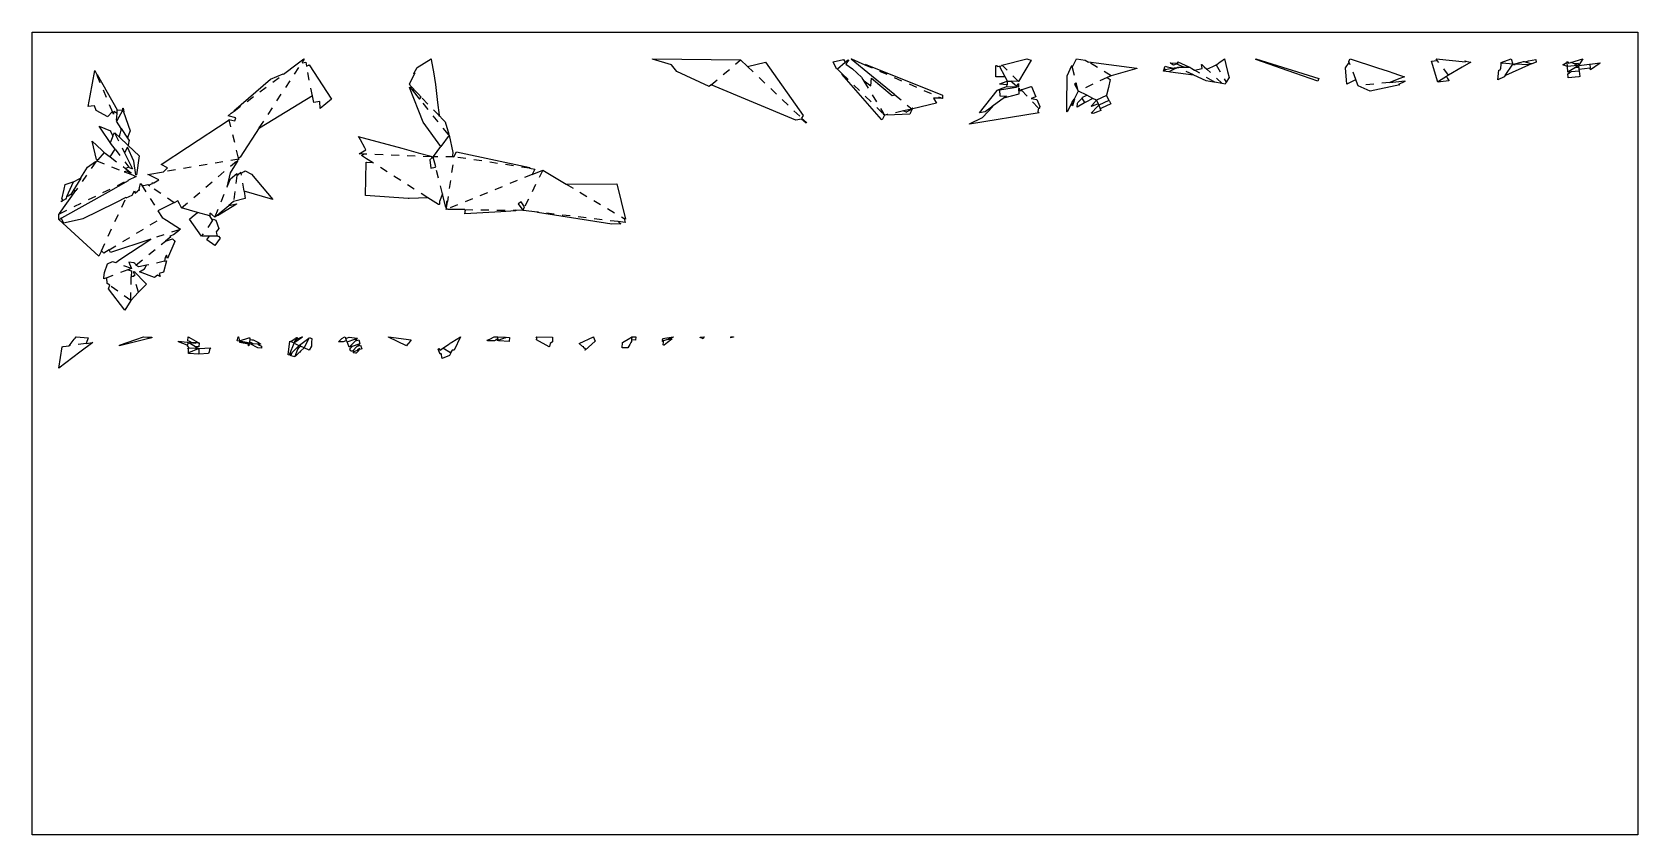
# Model space of a CAD drawing. Header units: metres. Extents: x 0 to 600, y 0 to 300.
import ezdxf

# ---------------------------------------------------------------- set-up
doc = ezdxf.new("R2010")
doc.units = ezdxf.units.M

msp = doc.modelspace()

# ---------------------------------------------------------------- linework, layer by layer
at = {"layer": '1'}
for p, q in [((231.752445, 289.827246), (231.77791, 290)), ((238.869848, 287.768009), (231.752445, 289.827246)), ((231.77791, 290), (264.722588, 289.635502)), ((264.722588, 289.635502), (267.29179, 287.184025)), ((267.29179, 287.184025), (274.045993, 288.805406)), ((274.045993, 288.805406), (288.082496, 268.819639)), ((240.934462, 285.333758), (238.869848, 287.768009)), ((252.933004, 279.614175), (240.934462, 285.333758)), ((253.675668, 280.245451), (252.933004, 279.614175)), ((285.323867, 267.14434), (253.675668, 280.245451)), ((287.437065, 267.464537), (285.323867, 267.14434)), ((288.199657, 266.837133), (287.437065, 267.464537)), ((288.082496, 268.819639), (287.519755, 267.882934)), ((287.519755, 267.882934), (289.322366, 266.162922)), ((289.194497, 266.018651), (288.199657, 266.837133)), ((289.322366, 266.162922), (289.194497, 266.018651))]:
    msp.add_line(p, q, dxfattribs=at)
at = {"layer": '10'}
for p, q in [((93.895883, 284.252006), (99.021402, 288.090069)), ((99.021402, 288.090069), (101.572009, 290)), ((101.182293, 289.103039), (100.858445, 288.608489)), ((100.858445, 288.608489), (101.036827, 288.542515)), ((101.036827, 288.542515), (102.253439, 288.790251)), ((101.694401, 289.885083), (101.182293, 289.103039)), ((101.572009, 290), (101.694401, 289.885083)), ((102.253439, 288.790251), (102.559179, 287.228242)), ((21.707471, 276.135731), (23.473094, 285.674441)), ((23.473094, 285.674441), (24.138503, 284.112343)), ((24.138503, 284.112343), (24.308126, 284.19605)), ((24.308126, 284.19605), (31.816323, 270.903091)), ((75.386639, 270.633398), (89.012467, 282.359009)), ((89.012467, 282.359009), (93.807264, 284.405679)), ((93.807264, 284.405679), (93.895883, 284.252006)), ((102.559179, 287.228242), (103.323973, 287.619582)), ((103.323973, 287.619582), (103.343417, 287.630931)), ((103.343417, 287.630931), (103.581608, 287.769956)), ((103.581608, 287.769956), (111.846494, 274.925509)), ((20.987515, 272.246195), (21.707471, 276.135731)), ((104.732018, 276.127299), (85.003749, 264.111967)), ((105.210818, 273.681132), (104.732018, 276.127299)), ((22.077627, 272.368518), (20.987515, 272.246195)), ((23.291971, 272.504782), (22.077627, 272.368518)), ((23.972687, 270.676038), (23.291971, 272.504782)), ((28.343285, 268.377167), (23.972687, 270.676038)), ((29.773055, 270.032717), (28.367213, 268.647721)), ((30.144067, 270.013824), (29.773055, 270.032717)), ((30.445634, 269.305872), (30.144067, 270.013824)), ((30.593269, 270.335681), (30.445634, 269.305872)), ((31.737763, 269.597119), (30.593269, 270.335681)), ((31.816323, 270.903091), (33.906087, 270.845033)), ((33.899507, 271.582758), (34.083752, 271.598845)), ((33.906087, 270.845033), (33.899507, 271.582758)), ((34.083752, 271.598845), (34.306876, 270.261027)), ((34.159899, 270.223014), (34.129549, 270.215164)), ((34.129549, 270.215164), (36.657822, 263.088749)), ((34.215149, 270.237303), (34.159899, 270.223014)), ((34.306876, 270.261027), (34.215149, 270.237303)), ((74.431838, 269.677046), (75.5077, 270.482667)), ((75.5077, 270.482667), (75.386639, 270.633398)), ((107.452008, 274.106413), (105.210818, 273.681132)), ((107.606839, 271.404528), (107.452008, 274.106413)), ((111.846494, 274.925509), (107.606839, 271.404528)), ((25.778523, 263.695759), (24.999701, 264.859629)), ((24.999701, 264.859629), (29.261547, 263.134078)), ((28.367213, 268.647721), (28.343285, 268.377167)), ((31.562521, 266.683896), (31.736483, 266.992776)), ((33.334213, 263.954381), (31.562521, 266.683896)), ((31.583807, 267.037756), (31.737763, 269.597119)), ((31.736483, 266.992776), (31.583807, 267.037756)), ((58.101997, 256.961674), (73.615166, 267.199711)), ((73.226185, 268.774235), (74.431838, 269.677046)), ((73.22717, 268.773975), (73.226185, 268.774235)), ((76.126447, 268.007115), (73.22717, 268.773975)), ((73.615166, 267.199711), (73.565042, 267.402602)), ((73.565042, 267.402602), (75.806907, 266.810608)), ((75.806907, 266.810608), (76.126447, 268.007115)), ((84.892556, 264.22686), (77.696579, 253.237829)), ((85.003749, 264.111967), (84.892556, 264.22686)), ((24.002566, 252.44302), (22.422242, 259.194749)), ((22.422242, 259.194749), (26.057399, 255.84529)), ((29.118008, 258.70524), (25.778523, 263.695759)), ((29.284924, 258.70524), (29.118008, 258.70524)), ((29.261547, 263.134078), (29.273722, 263.002809)), ((30.974439, 256.292104), (29.262288, 258.50524)), ((29.262288, 258.50524), (29.284924, 258.50524)), ((29.273722, 263.002809), (30.153749, 261.075335)), ((29.284924, 258.50524), (29.284924, 258.70524)), ((30.153749, 261.075335), (30.293913, 261.432695)), ((30.293913, 261.432695), (30.728305, 262.540212)), ((30.728305, 262.540212), (30.94229, 262.107618)), ((30.94229, 262.107618), (31.077463, 262.207023)), ((31.077463, 262.207023), (32.675437, 260.682134)), ((32.675437, 260.682134), (32.958257, 262.086947)), ((32.958257, 262.086947), (32.961451, 262.10281)), ((32.961451, 262.10281), (33.021086, 262.399027)), ((33.021086, 262.399027), (33.219232, 263.383251)), ((33.219232, 263.383251), (33.265812, 263.614621)), ((33.265812, 263.614621), (33.334213, 263.954381)), ((35.929243, 261.191464), (35.63126, 260.415491)), ((35.63126, 260.415491), (36.212497, 259.520023)), ((36.657822, 263.088749), (35.929243, 261.191464)), ((36.158435, 259.149203), (35.929243, 257.577143)), ((36.212497, 259.520023), (36.158435, 259.149203)), ((24.523058, 252.295191), (24.002566, 252.44302)), ((24.138503, 251.868574), (24.523058, 252.295191)), ((26.057399, 255.84529), (26.967357, 255.006848)), ((26.967357, 255.006848), (29.166924, 253.359092)), ((29.166924, 253.359092), (30.974439, 256.292104)), ((35.654368, 257.062118), (34.494734, 254.925974)), ((34.494734, 254.925974), (37.471337, 248.908456)), ((38.018182, 251.806862), (35.654368, 257.062118)), ((35.929243, 257.577143), (39.986927, 253.705041)), ((39.986927, 253.705041), (38.948928, 246.679665)), ((48.256792, 250.464254), (58.101997, 256.961674)), ((76.918159, 252.039904), (73.965262, 247.445524)), ((77.237565, 252.536864), (76.788133, 252.153458)), ((76.788133, 252.153458), (76.918159, 252.039904)), ((77.14579, 252.926758), (77.140719, 252.928878)), ((77.140719, 252.928878), (77.237565, 252.536864)), ((77.197007, 252.955684), (77.14579, 252.926758)), ((77.211867, 252.964077), (77.197007, 252.955684)), ((77.696579, 253.237829), (77.211867, 252.964077)), ((18.252964, 245.546739), (20.649461, 249.479629)), ((20.649461, 249.479629), (20.70031, 249.514438)), ((20.70031, 249.514438), (23.742443, 251.596949)), ((23.742443, 251.596949), (23.859849, 251.477382)), ((23.859849, 251.477382), (24.137327, 251.867269)), ((24.137327, 251.867269), (24.138503, 251.868574)), ((35.400375, 248.085634), (34.435401, 247.830994)), ((34.435401, 247.830994), (34.494734, 247.807739)), ((34.494734, 247.807739), (36.874024, 246.875189)), ((36.164045, 249.583994), (34.9006, 249.06384)), ((34.9006, 249.06384), (37.059697, 247.446401)), ((36.75398, 247.307675), (35.400375, 248.085634)), ((38.862656, 246.095756), (35.786889, 244.593932)), ((36.435352, 249.233301), (36.164045, 249.583994)), ((37.427477, 248.922208), (36.435352, 249.233301)), ((37.059697, 247.446401), (36.75398, 247.307675)), ((36.874024, 246.875189), (38.862656, 246.095756)), ((37.471337, 248.908456), (37.427477, 248.922208)), ((38.776317, 246.679655), (38.018182, 251.806862)), ((38.948928, 246.679665), (38.776317, 246.679655)), ((43.284571, 246.837961), (49.075892, 247.810016)), ((43.564136, 246.700021), (43.284571, 246.837961)), ((47.351557, 244.831285), (43.564136, 246.700021)), ((50.578831, 249.282714), (48.256792, 250.464254)), ((49.075892, 247.810016), (50.578831, 249.282714)), ((73.965262, 247.445524), (72.727103, 242.01514)), ((74.176213, 245.125978), (76.555316, 247.127025)), ((76.555316, 247.127025), (76.465985, 246.418679)), ((76.465985, 246.418679), (76.936321, 246.777137)), ((76.936321, 246.777137), (78.046848, 247.623507)), ((78.046848, 247.623507), (78.104511, 247.273419)), ((78.104511, 247.273419), (79.205932, 247.943747)), ((79.205932, 247.943747), (79.574084, 248.167806)), ((79.574084, 248.167806), (81.990885, 246.869333)), ((81.990885, 246.869333), (89.885082, 237.456838)), ((10.182929, 232.259837), (16.27577, 240.820936)), ((28.367213, 240.210877), (10.959047, 230.44998)), ((11.164356, 237.574074), (11.934272, 241.258007)), ((11.934272, 241.258007), (12.304913, 243.031467)), ((12.304913, 243.031467), (13.408581, 243.423623)), ((13.408581, 243.423623), (13.816978, 243.568734)), ((13.816978, 243.568734), (15.290217, 244.092206)), ((15.250573, 240.619516), (14.437111, 239.284543)), ((16.27577, 240.820936), (15.250573, 240.619516)), ((15.290217, 244.092206), (15.427492, 244.140983)), ((15.332029, 243.927486), (17.121594, 244.885258)), ((15.427492, 244.140983), (15.332029, 243.927486)), ((17.121594, 244.885258), (18.045142, 245.379538)), ((18.045142, 245.379538), (18.20235, 245.463676)), ((18.20235, 245.463676), (18.252964, 245.546739)), ((35.877111, 244.421737), (28.367213, 240.210877)), ((35.786889, 244.593932), (35.877111, 244.421737)), ((37.434128, 239.107584), (38.225069, 240.642289)), ((38.225069, 240.642289), (38.531753, 239.83037)), ((38.531753, 239.83037), (39.526609, 240.700716)), ((39.526609, 240.700716), (39.865527, 240.997217)), ((39.865527, 240.997217), (39.865527, 240.984701)), ((39.865527, 240.984701), (40.065527, 240.984701)), ((39.99016, 241.184701), (40.284831, 242.380953)), ((40.065527, 241.184701), (39.99016, 241.184701)), ((40.065527, 240.984701), (40.065527, 241.184701)), ((40.284831, 242.380953), (40.545232, 243.438081)), ((40.545232, 243.438081), (40.880902, 242.90788)), ((40.880902, 242.90788), (41.685751, 242.640846)), ((41.685751, 242.640846), (43.223818, 243.056321)), ((43.223818, 243.056321), (44.029776, 242.494624)), ((43.764949, 242.909138), (44.368413, 243.184895)), ((44.031304, 242.495388), (43.764949, 242.909138)), ((44.029776, 242.494624), (44.031304, 242.495388)), ((44.368413, 243.184895), (45.02872, 243.486627)), ((45.02872, 243.486627), (44.756431, 243.736659)), ((44.756431, 243.736659), (45.458737, 243.710699)), ((45.458737, 243.710699), (47.351557, 244.831285)), ((72.727103, 242.01514), (72.939024, 242.131004)), ((72.939024, 242.131004), (74.176213, 245.125978)), ((89.885082, 237.456838), (79.205932, 240.586421)), ((79.205932, 240.586421), (79.653098, 237.87157)), ((10.955409, 236.574293), (11.028183, 236.922507)), ((11.093248, 236.665096), (10.955409, 236.574293)), ((11.028183, 236.922507), (11.033633, 236.948581)), ((11.033633, 236.948581), (11.317892, 237.007613)), ((11.282614, 236.789843), (11.093248, 236.665096)), ((11.497346, 237.457685), (11.164356, 237.574074)), ((11.65, 237.031862), (11.282614, 236.789843)), ((11.317892, 237.007613), (11.340068, 236.954218)), ((11.340068, 236.954218), (11.361927, 237.016757)), ((11.361927, 237.016757), (11.466426, 237.31573)), ((11.466426, 237.31573), (11.497346, 237.457685)), ((12.498696, 237.590949), (11.65, 237.031862)), ((12.671158, 237.976646), (12.498696, 237.590949)), ((12.884393, 238.453531), (12.671158, 237.976646)), ((13.408581, 238.734076), (12.884393, 238.453531)), ((14.437111, 239.284543), (13.408581, 238.734076)), ((19.080489, 230.34153), (31.06536, 236.228213)), ((31.06536, 236.228213), (31.583807, 236.482862)), ((31.583807, 236.482862), (35.203855, 238.260943)), ((35.101748, 238.042295), (37.434128, 239.107584)), ((35.203855, 238.260943), (35.101748, 238.042295)), ((51.021098, 235.213122), (47.024033, 233.204636)), ((52.415173, 235.913631), (51.021098, 235.213122)), ((53.029585, 236.222367), (52.415173, 235.913631)), ((53.037474, 236.216869), (53.029585, 236.222367)), ((54.454045, 236.912783), (53.037474, 236.216869)), ((55.044277, 235.7782), (54.454045, 236.912783)), ((55.827685, 234.272281), (55.044277, 235.7782)), ((61.799801, 232.592507), (55.827685, 234.272281)), ((74.772512, 234.725453), (69.266769, 231.394018)), ((75.235465, 236.661361), (73.51294, 235.21083)), ((73.51294, 235.209104), (76.337586, 235.869616)), ((73.51294, 235.21083), (73.51294, 235.209104)), ((76.377202, 235.696425), (74.772512, 234.725453)), ((79.653098, 237.87157), (75.235465, 236.661361)), ((76.337586, 235.869616), (76.377202, 235.77239)), ((76.377202, 235.77239), (76.377202, 235.696425)), ((10, 232.002802), (10.18753, 232.094369)), ((10, 229.912234), (10, 232.002802)), ((24.916234, 216.231434), (10, 229.912234)), ((10.283494, 232.141226), (10.182929, 232.259837)), ((10.18753, 232.094369), (10.283494, 232.141226)), ((10.959047, 230.493909), (10.759047, 230.493909)), ((10.759047, 230.493909), (10.759047, 230.293909)), ((10.759047, 230.293909), (10.908165, 230.293909)), ((10.908165, 230.293909), (11.675632, 228.731401)), ((10.959047, 230.44998), (10.959047, 230.493909)), ((11.675632, 228.731401), (19.080489, 230.34153)), ((47.024033, 233.204636), (48.63598, 230.65852)), ((48.63598, 230.65852), (50.179938, 229.668801)), ((50.179938, 229.668801), (55.411919, 226.314958)), ((58.754617, 230.092443), (59.769678, 230.925797)), ((63.229261, 223.702377), (58.754617, 230.092443)), ((59.769678, 230.925797), (61.799801, 232.592507)), ((66.414658, 231.394518), (66.31455, 231.394518)), ((66.31455, 231.394518), (66.31455, 231.194518)), ((66.31455, 231.194518), (66.446395, 231.194518)), ((66.415658, 232.279253), (66.414658, 231.394518)), ((66.41577, 232.378772), (66.415658, 232.279253)), ((66.415773, 232.381301), (66.41577, 232.378772)), ((67.098222, 231.797808), (66.415773, 232.381301)), ((66.446395, 231.194518), (66.446904, 231.140262)), ((66.446904, 231.140262), (67.098222, 229.930953)), ((68.255682, 230.793619), (67.098222, 231.797808)), ((67.098222, 229.930953), (67.335545, 229.490312)), ((67.335545, 229.490312), (67.754486, 230.080822)), ((67.754486, 230.080822), (68.080081, 229.942604)), ((68.080081, 229.942604), (68.626373, 229.710697)), ((68.375727, 231.084224), (68.255682, 230.793619)), ((68.502486, 230.991545), (68.375727, 231.084224)), ((69.158972, 231.54437), (68.502486, 230.991545)), ((68.626373, 229.710697), (69.713941, 226.630227)), ((69.251373, 231.415491), (69.158972, 231.54437)), ((69.266769, 231.394018), (69.251373, 231.415491)), ((44.317688, 222.646604), (29.287218, 217.676718)), ((32.798277, 214.999009), (44.318453, 222.645031)), ((44.318453, 222.645031), (44.317688, 222.646604)), ((51.868004, 223.472732), (49.812887, 221.824524)), ((49.814118, 221.823293), (52.415173, 222.720737)), ((52.886229, 224.28935), (51.491244, 223.771648)), ((51.491244, 223.771648), (51.868004, 223.472732)), ((52.415173, 222.720737), (52.923028, 222.208295)), ((55.044277, 226.020108), (52.886229, 224.28935)), ((52.923028, 222.208295), (53.037474, 222.092816)), ((53.037474, 222.092816), (53.384038, 221.743122)), ((55.411919, 226.314958), (54.964473, 226.167008)), ((54.964473, 226.167008), (55.044277, 226.020108)), ((63.34522, 223.865824), (63.229261, 223.702377)), ((63.356304, 223.841211), (63.34522, 223.865824)), ((63.419059, 223.701867), (63.356304, 223.841211)), ((66.247594, 223.694277), (63.419059, 223.701867)), ((65.261158, 222.315143), (65.329473, 222.410654)), ((68.333464, 220.217594), (65.261158, 222.315143)), ((65.329473, 222.410654), (65.33376, 222.416647)), ((65.33376, 222.416647), (65.545159, 222.712203)), ((65.545159, 222.712203), (66.247594, 223.694277)), ((70.25662, 222.969408), (68.333464, 220.217594)), ((69.713941, 226.630227), (68.766158, 225.303453)), ((68.766158, 225.303453), (68.835121, 224.926055)), ((68.835121, 224.926055), (68.973047, 224.171259)), ((68.973047, 224.171259), (69.251373, 223.813888)), ((69.251373, 223.813888), (69.351014, 223.685949)), ((69.351014, 223.685949), (69.661327, 223.685117)), ((69.661327, 223.685117), (70.25662, 222.969408)), ((25.882835, 218.301274), (24.916234, 216.231434)), ((26.660556, 217.496468), (25.882835, 218.301274)), ((26.784766, 217.367933), (26.660556, 217.496468)), ((28.776947, 218.579639), (26.784766, 217.367933)), ((29.287218, 217.676718), (28.776947, 218.579639)), ((50.173162, 216.586942), (49.766777, 215.716944)), ((49.812887, 221.824524), (49.814118, 221.823293)), ((50.504408, 215.719363), (50.173162, 216.586942)), ((53.384038, 221.743122), (50.569391, 215.397528)), ((26.840383, 208.348587), (27.001853, 210.108931)), ((27.001853, 210.108931), (28.151349, 213.457837)), ((28.151349, 213.457837), (29.988003, 214.32279)), ((29.988003, 214.32279), (30.728305, 214.044195)), ((30.728305, 214.044195), (31.253948, 213.846381)), ((31.253948, 213.846381), (32.798277, 214.999009)), ((37.114926, 211.640737), (35.802269, 211.153241)), ((35.802269, 211.153241), (37.09802, 210.80242)), ((38.045071, 213.792981), (36.163024, 213.983097)), ((36.163024, 213.983097), (36.293653, 213.661657)), ((36.293653, 213.661657), (36.340364, 213.546713)), ((36.340364, 213.546713), (36.396303, 213.409065)), ((36.396303, 213.409065), (37.114926, 211.640737)), ((37.09802, 210.80242), (37.05268, 208.553983)), ((37.992237, 210.037004), (37.992305, 210.04273)), ((38.390915, 209.308217), (37.992237, 210.037004)), ((37.992305, 210.04273), (37.998168, 210.53285)), ((37.998168, 210.53285), (38.089487, 210.501801)), ((38.347, 213.54688), (38.045071, 213.792981)), ((38.089487, 210.501801), (38.126749, 210.489132)), ((38.126749, 210.489132), (38.126749, 210.355131)), ((38.126749, 210.355131), (38.326749, 210.355131)), ((38.326749, 210.355131), (38.326749, 210.378349)), ((38.326749, 210.378349), (38.390302, 210.312145)), ((38.914694, 213.084155), (38.347, 213.54688)), ((38.390302, 210.312145), (42.099471, 206.448207)), ((38.705, 212.91598), (38.914694, 213.084155)), ((39.915543, 212.257831), (38.705, 212.91598)), ((42.76574, 212.885849), (39.915543, 212.257831)), ((40.169146, 210.434454), (42.008061, 211.537475)), ((45.67556, 208.259662), (40.169146, 210.434454)), ((42.008061, 211.537475), (42.76574, 212.885849)), ((49.055639, 210.33281), (47.51858, 209.769326)), ((50.179938, 214.519509), (49.055639, 210.33281)), ((49.766777, 215.716944), (49.434682, 214.355298)), ((49.434682, 214.355298), (50.179938, 214.519509)), ((50.569391, 215.397528), (50.504408, 215.719363)), ((26.735995, 207.786197), (26.840383, 208.348587)), ((27.918019, 208.225179), (26.735995, 207.786197)), ((28.09063, 206.025034), (27.918019, 208.225179)), ((28.990935, 205.376152), (28.09063, 206.025034)), ((28.59618, 204.094587), (28.690292, 204.487385)), ((34.585204, 196.141034), (28.59618, 204.094587)), ((28.690292, 204.487385), (28.990935, 205.376152)), ((37.05268, 208.553983), (37.924636, 208.931636)), ((37.924636, 208.931636), (37.975289, 208.762164)), ((37.975289, 208.762164), (37.976991, 208.762402)), ((37.976991, 208.762402), (37.979744, 208.992609)), ((37.979744, 208.992609), (38.454342, 209.192271)), ((38.454342, 209.192271), (38.390915, 209.308217)), ((42.74832, 205.772284), (39.763396, 202.779585)), ((42.099471, 206.448207), (42.74832, 205.772284)), ((46.800261, 209.171266), (45.67556, 208.259662)), ((47.821836, 208.693299), (46.800261, 209.171266)), ((47.51858, 209.769326), (47.821836, 208.693299)), ((36.874024, 199.69453), (34.585204, 196.141034)), ((39.763396, 202.779585), (36.874024, 199.69453))]:
    msp.add_line(p, q, dxfattribs=at)
at = {"layer": '11'}
for p, q in [((133.154546, 185.976934), (133.20307, 186.141034)), ((133.20307, 186.141034), (141.660493, 185.016335)), ((139.90333, 182.776584), (133.154546, 185.976934)), ((140.271465, 183.331845), (139.90333, 182.776584)), ((140.327223, 183.370015), (140.271465, 183.331845)), ((140.490711, 183.481931), (140.327223, 183.370015)), ((141.660493, 185.016335), (140.490711, 183.481931))]:
    msp.add_line(p, q, dxfattribs=at)
at = {"layer": '12'}
for p, q in [((425.293729, 288.420938), (425.342666, 288.573769)), ((425.441241, 288.334844), (425.293729, 288.420938)), ((425.342666, 288.573769), (427.847672, 288.344015)), ((425.453316, 288.327796), (425.441241, 288.334844)), ((426.525497, 287.702025), (425.453316, 288.327796)), ((427.796573, 288.117596), (426.525497, 287.702025)), ((427.799013, 288.099596), (427.796573, 288.117596)), ((427.814872, 288.095164), (427.799013, 288.099596)), ((427.952617, 288.056672), (427.814872, 288.095164)), ((427.847672, 288.344015), (427.847672, 288.234844)), ((427.847672, 288.234844), (428.047672, 288.234844)), ((428.01322, 288.039737), (427.952617, 288.056672)), ((428.008332, 287.915021), (428.01322, 288.039737)), ((428.028705, 288.434844), (428.048883, 288.949659)), ((428.047672, 288.434844), (428.028705, 288.434844)), ((428.047672, 288.234844), (428.047672, 288.434844)), ((428.048883, 288.949659), (432.209472, 287.073012)), ((442.627711, 287.87432), (443.975405, 288.871677)), ((443.975405, 288.871677), (444.111175, 288.972153)), ((444.111175, 288.972153), (445.50007, 290)), ((445.50007, 290), (446.029869, 287.87432)), ((422.776437, 285.426974), (422.901809, 285.843927)), ((424.754315, 285.149358), (422.776437, 285.426974)), ((422.901809, 285.843927), (423.482161, 285.960425)), ((422.965855, 286.060588), (423.132817, 286.625402)), ((423.436381, 285.970538), (422.965855, 286.060588)), ((423.132817, 286.625402), (423.317488, 287.250124)), ((423.317488, 287.250124), (424.070771, 287.083715)), ((423.480978, 285.962003), (423.436381, 285.970538)), ((423.482161, 285.960425), (423.480978, 285.962003)), ((424.070771, 287.083715), (426.145416, 286.625402)), ((424.791068, 285.168936), (424.754315, 285.149358)), ((425.360447, 285.087451), (424.791068, 285.168936)), ((433.892298, 283.866446), (425.360447, 285.087451)), ((425.819581, 286.448819), (425.768337, 286.421048)), ((425.768337, 286.421048), (425.769112, 286.419499)), ((425.769112, 286.419499), (425.955084, 286.45683)), ((426.145416, 286.625402), (425.819581, 286.448819)), ((425.955084, 286.45683), (427.383441, 286.743553)), ((427.383441, 286.743553), (427.441682, 286.580865)), ((427.441682, 286.580865), (427.967009, 286.860696)), ((427.967009, 286.860696), (428.285215, 286.710003)), ((428.01655, 287.912621), (428.008332, 287.915021)), ((428.049264, 287.90307), (428.01655, 287.912621)), ((428.147797, 287.874303), (428.049264, 287.90307)), ((428.347797, 287.945107), (428.147797, 287.945107)), ((428.147797, 287.945107), (428.147797, 287.874303)), ((428.285215, 286.710003), (428.319063, 286.865313)), ((428.319063, 286.865313), (430.445711, 286.893204)), ((428.347797, 287.80188), (428.347797, 287.945107)), ((428.606763, 287.689937), (428.347797, 287.80188)), ((430.397384, 286.915907), (428.606763, 287.689937)), ((430.446456, 286.894695), (430.397384, 286.915907)), ((430.445711, 286.893204), (430.446456, 286.894695)), ((432.209472, 287.073012), (432.176756, 286.915907)), ((432.176756, 286.915907), (432.547016, 286.920763)), ((432.547016, 286.920763), (433.364426, 286.421098)), ((433.364426, 286.421098), (434.36316, 285.810594)), ((433.941856, 284.031186), (433.892298, 283.866446)), ((434.128375, 283.942856), (433.941856, 284.031186)), ((438.65124, 281.800962), (434.128375, 283.942856)), ((434.36316, 285.810594), (437.233847, 286.454534)), ((436.909743, 287.89939), (437.016355, 287.923305)), ((437.219348, 286.519169), (436.909743, 287.89939)), ((437.016355, 287.923305), (437.919139, 287.083715)), ((437.233847, 286.454534), (437.219348, 286.519169)), ((437.919139, 287.083715), (438.942676, 286.131826)), ((438.942676, 286.131826), (441.19666, 287.162311)), ((441.19666, 287.162311), (442.192515, 287.6176)), ((442.192515, 287.6176), (442.247685, 287.642823)), ((442.247685, 287.642823), (442.423529, 287.723216)), ((442.423529, 287.723216), (442.627711, 287.87432)), ((446.029869, 287.87432), (446.6916, 285.219299)), ((447.242278, 283.009848), (446.203591, 281.315189)), ((446.6916, 285.219299), (447.242278, 283.009848)), ((441.37486, 281.334239), (438.65124, 281.800962)), ((441.432962, 281.488979), (441.37486, 281.334239)), ((441.807344, 281.260128), (441.432962, 281.488979)), ((444.712609, 280.765724), (441.807344, 281.260128)), ((445.798335, 280.582591), (444.712609, 280.765724)), ((446.221529, 281.28478), (445.798335, 280.582591)), ((446.203591, 281.315189), (446.221529, 281.28478))]:
    msp.add_line(p, q, dxfattribs=at)
at = {"layer": '13'}
for p, q in [((235.712468, 185.487899), (239.518502, 186.141034)), ((239.518502, 186.141034), (239.566165, 185.965609)), ((235.536463, 185.150912), (235.7032, 185.470153)), ((235.66741, 185.132198), (235.536463, 185.150912)), ((235.554053, 184.427969), (235.558254, 184.454067)), ((235.960433, 184.331036), (235.554053, 184.427969)), ((235.558254, 184.454067), (235.661553, 185.095813)), ((235.661553, 185.095813), (235.66741, 185.132198)), ((235.7032, 185.470153), (235.712468, 185.487899)), ((235.81562, 183.161851), (235.942496, 184.186223)), ((236.084774, 183.031413), (235.81562, 183.161851)), ((235.942496, 184.186223), (235.960433, 184.331036)), ((236.118632, 183.056729), (236.084774, 183.031413)), ((237.40496, 184.018558), (236.118632, 183.056729)), ((239.089471, 185.278119), (237.40496, 184.018558)), ((239.566165, 185.965609), (237.413706, 185.153831)), ((237.413706, 185.153831), (237.414178, 185.152079)), ((237.414178, 185.152079), (237.997921, 185.250005)), ((237.997921, 185.250005), (238.119812, 185.270453)), ((238.119812, 185.270453), (239.02762, 185.422743)), ((239.02762, 185.422743), (239.089471, 185.278119))]:
    msp.add_line(p, q, dxfattribs=at)
at = {"layer": '14'}
for p, q in [((99.154741, 185.417043), (100.917704, 186.141034)), ((100.917704, 186.141034), (101.003815, 185.984795)), ((95.687817, 179.339065), (96.305157, 184.522424)), ((97.207329, 180.305789), (96.283, 179.378288)), ((96.305157, 184.522424), (96.701757, 184.329459)), ((96.701757, 184.329459), (98.300184, 185.524653)), ((96.93483, 179.594964), (97.20869, 180.304906)), ((97.20869, 180.304906), (97.207329, 180.305789)), ((98.041431, 184.043208), (97.872525, 183.759823)), ((97.872525, 183.759823), (99.665604, 182.919698)), ((98.073871, 184.097635), (98.041431, 184.043208)), ((98.1931, 183.987614), (98.073871, 184.097635)), ((101.003815, 185.984795), (98.1931, 183.987614)), ((98.300184, 185.524653), (98.457321, 185.642149)), ((98.457321, 185.642149), (98.722737, 185.744498)), ((99.80253, 180.219961), (98.457321, 178.926496)), ((98.727336, 185.193998), (98.658067, 185.077781)), ((98.658067, 185.077781), (98.660164, 185.077781)), ((98.660164, 185.077781), (99.050075, 185.37406)), ((98.722737, 185.744498), (98.935504, 185.826544)), ((99.054265, 185.74251), (98.727336, 185.193998)), ((98.935504, 185.826544), (99.154741, 185.911085)), ((99.050075, 185.37406), (99.154741, 185.417043)), ((99.154741, 185.911085), (99.054265, 185.74251)), ((99.297628, 181.659687), (99.159053, 181.659687)), ((99.159053, 181.659687), (99.159053, 181.459687)), ((99.159053, 181.459687), (99.359053, 181.459687)), ((99.360663, 181.823094), (99.297628, 181.659687)), ((99.359053, 181.65618), (99.802531, 182.093947)), ((99.359053, 181.459687), (99.359053, 181.65618)), ((99.62407, 182.505938), (99.360663, 181.823094)), ((99.626329, 182.733091), (99.488006, 182.594293)), ((99.488006, 182.594293), (99.62407, 182.505938)), ((99.665604, 182.772845), (99.626329, 182.733091)), ((99.665604, 182.919698), (99.665604, 182.772845)), ((99.862465, 180.27759), (99.80253, 180.219961)), ((99.802531, 182.093947), (100.322266, 182.623954)), ((100.315483, 180.713182), (99.862465, 180.27759)), ((99.865604, 182.95065), (101.863897, 184.505425)), ((99.865604, 182.828133), (99.865604, 182.95065)), ((100.322266, 182.623954), (99.865604, 182.828133)), ((101.674095, 182.019534), (100.315483, 180.713182)), ((103.565158, 181.128261), (101.674095, 182.019534)), ((101.863897, 184.505425), (103.367924, 185.675637)), ((103.367924, 185.675637), (103.491571, 185.573345)), ((103.491571, 185.573345), (103.660172, 185.903021)), ((104.352833, 182.668447), (103.565158, 181.128261)), ((103.660172, 185.903021), (104.352833, 185.520069)), ((104.352833, 185.520069), (104.487763, 185.44547)), ((104.416853, 183.986048), (104.352833, 182.668447)), ((104.487763, 185.44547), (104.416853, 183.986048)), ((96.118782, 179.213506), (95.687817, 179.339065)), ((96.31019, 179.709702), (96.118782, 179.213506)), ((96.283, 179.378288), (96.311967, 179.709702)), ((96.311967, 179.709702), (96.31019, 179.709702)), ((96.716789, 179.029725), (96.93483, 179.594964)), ((98.117112, 178.599373), (96.716789, 179.029725)), ((98.250379, 178.944849), (98.117112, 178.599373)), ((98.384029, 178.856023), (98.250379, 178.944849)), ((98.457321, 178.926496), (98.384029, 178.856023))]:
    msp.add_line(p, q, dxfattribs=at)
at = {"layer": '15'}
for p, q in [((548.858498, 287.599404), (548.896017, 288.445963)), ((548.896017, 288.445963), (548.919855, 288.443501)), ((548.919855, 288.443501), (548.925955, 288.522)), ((548.925955, 288.522), (548.939104, 288.691201)), ((548.939104, 288.691201), (552.711897, 290)), ((549.413569, 288.392503), (549.232056, 288.411252)), ((549.232056, 288.411252), (549.261564, 288.311688)), ((549.261564, 288.311688), (549.413569, 288.392503)), ((552.711897, 290), (553.292905, 287.99179)), ((553.991112, 288.137997), (556.350482, 288.774362)), ((553.991112, 288.055757), (553.991112, 288.137997)), ((554.001408, 287.964747), (553.991112, 288.055757)), ((556.350482, 288.774362), (557.255636, 289.006032)), ((557.255636, 289.006032), (557.51857, 289.073329)), ((557.51857, 289.073329), (557.927723, 288.946214)), ((557.927723, 288.946214), (559.087019, 289.312971)), ((559.087019, 289.312971), (561.83041, 289.732132)), ((560.095359, 288.086827), (559.349832, 287.760603)), ((560.343868, 288.195569), (560.095359, 288.086827)), ((560.434885, 288.167292), (560.343868, 288.195569)), ((561.939384, 288.8231), (560.434885, 288.167292)), ((561.83041, 289.732132), (561.939384, 288.8231)), ((547.638051, 282.130127), (548.072243, 285.834701)), ((550.052961, 283.293693), (547.638051, 282.130127)), ((548.072243, 285.834701), (548.517796, 285.879234)), ((548.517796, 285.879234), (548.756969, 286.568406)), ((548.756969, 286.568406), (548.820978, 286.752846)), ((548.820978, 286.752846), (548.858498, 287.599404)), ((550.368172, 283.750766), (550.052961, 283.293693)), ((550.525368, 283.739929), (550.368172, 283.750766)), ((550.530786, 283.739555), (550.525368, 283.739929)), ((559.126411, 287.614779), (550.530786, 283.739555)), ((553.292905, 287.99179), (553.317253, 287.99086)), ((553.317253, 287.99086), (553.624027, 287.979151)), ((553.624027, 287.979151), (553.701457, 287.827349)), ((553.701457, 287.827349), (554.137152, 287.957892)), ((554.136938, 287.959574), (554.001408, 287.964747)), ((554.137152, 287.957892), (554.136938, 287.959574)), ((559.322835, 287.761633), (559.096068, 287.770289)), ((559.096068, 287.770289), (559.126411, 287.614779)), ((559.349832, 287.760603), (559.322835, 287.761633))]:
    msp.add_line(p, q, dxfattribs=at)
at = {"layer": '16'}
for p, q in [((261.066353, 186.079861), (262.067874, 186.141034)), ((261.069491, 185.718994), (261.066353, 186.079861)), ((262.067874, 186.141034), (262.094534, 185.959223)), ((261.108399, 185.728113), (261.069491, 185.718994)), ((262.094534, 185.959223), (261.108399, 185.728113))]:
    msp.add_line(p, q, dxfattribs=at)
at = {"layer": '17'}
for p, q in [((490.742298, 286.659301), (492.149039, 288.682916)), ((491.99164, 289.088739), (492.54779, 290)), ((492.034466, 288.97832), (491.99164, 289.088739)), ((492.149039, 288.682916), (492.034466, 288.97832)), ((492.54779, 290), (502.728183, 286.659301)), ((491.245259, 280.486107), (490.742298, 286.659301)), ((494.425197, 282.117984), (491.245259, 280.486107)), ((494.480571, 282.1464), (494.425197, 282.117984)), ((494.650435, 282.233571), (494.480571, 282.1464)), ((494.907951, 281.569617), (494.650435, 282.233571)), ((502.728183, 286.659301), (506.738152, 285.343428)), ((506.738152, 285.343428), (508.790364, 284.669995)), ((510.694322, 282.484479), (507.343199, 281.185409)), ((508.790364, 284.669995), (510.597404, 284.036194)), ((510.597404, 284.036194), (512.749764, 283.281275)), ((512.749764, 283.281275), (510.694322, 282.484479)), ((495.534009, 279.955454), (494.907951, 281.569617)), ((500.023132, 277.906697), (495.534009, 279.955454)), ((511.026118, 280.318808), (500.023132, 277.906697)), ((507.343199, 281.185409), (507.344621, 281.183987)), ((507.344621, 281.183987), (512.888614, 281.76067)), ((512.934521, 281.598977), (510.598955, 280.471874)), ((510.598955, 280.471874), (511.026118, 280.318808)), ((512.888614, 281.76067), (512.934521, 281.598977))]:
    msp.add_line(p, q, dxfattribs=at)
at = {"layer": '18'}
for p, q in [((204.406043, 183.661742), (209.726956, 186.141034)), ((209.726956, 186.141034), (209.782443, 186.011316)), ((209.782443, 186.011316), (210.048563, 185.38917)), ((205.638618, 182.50735), (204.406043, 183.661742)), ((206.150289, 182.337873), (205.638618, 182.50735)), ((206.074623, 182.099), (206.150289, 182.337873)), ((206.736166, 181.479419), (206.074623, 182.099)), ((206.524953, 181.253901), (206.557102, 181.288228)), ((206.592414, 181.185133), (206.524953, 181.253901)), ((206.557102, 181.288228), (206.736166, 181.479419)), ((206.659885, 181.117662), (206.592414, 181.185133)), ((210.424496, 184.510302), (206.659885, 181.117662)), ((210.048563, 185.38917), (210.424496, 184.510302))]:
    msp.add_line(p, q, dxfattribs=at)
at = {"layer": '19'}
for p, q in [((457.242278, 289.813462), (457.304018, 290)), ((471.835918, 284.694892), (457.242278, 289.813462)), ((457.304018, 290), (480.742298, 282.700223)), ((480.438632, 281.677578), (471.835918, 284.694892)), ((480.539854, 282.01846), (480.438632, 281.677578)), ((480.742298, 282.700223), (480.539854, 282.01846))]:
    msp.add_line(p, q, dxfattribs=at)
at = {"layer": '2'}
for p, q in [((299.322366, 288.863371), (303.213118, 289.73127)), ((300.582621, 286.297429), (299.322366, 288.863371)), ((303.213118, 289.73127), (303.663411, 288.987748)), ((303.663411, 288.987748), (303.840997, 288.69452)), ((303.840997, 288.69452), (304.692287, 289.466214)), ((304.728787, 289.040541), (304.017201, 288.00412)), ((304.017201, 288.00412), (306.49721, 286.334092)), ((304.692287, 289.466214), (304.983303, 289.560843)), ((305.115539, 289.603842), (304.728787, 289.040541)), ((304.983303, 289.560843), (305.115539, 289.603842)), ((306.057896, 289.851181), (306.148728, 290)), ((313.578936, 283.708896), (306.057896, 289.851181)), ((306.148728, 290), (311.151451, 287.818715)), ((300.712873, 286.234837), (300.582621, 286.297429)), ((300.983923, 286.104585), (300.712873, 286.234837)), ((302.719398, 284.411879), (300.983923, 286.104585)), ((302.579833, 284.279702), (302.719398, 284.411879)), ((317.352709, 267.387288), (302.579833, 284.279702)), ((306.49721, 286.334092), (308.208086, 284.724463)), ((308.208086, 284.724463), (308.305689, 284.632636)), ((308.305689, 284.632636), (309.918963, 283.114834)), ((309.918963, 283.114834), (310.441732, 282.257893)), ((310.441732, 282.257893), (310.800076, 281.670484)), ((311.151451, 287.818715), (311.226211, 287.997912)), ((311.226211, 287.997912), (312.487204, 287.495252)), ((312.487204, 287.495252), (340.216406, 276.441782)), ((313.447734, 279.925406), (313.578936, 282.773428)), ((322.370823, 276.528734), (313.578936, 283.708896)), ((313.578936, 282.773428), (317.465462, 279.560272)), ((310.800076, 281.670484), (310.921216, 281.781644)), ((310.921216, 281.781644), (313.447734, 279.925406)), ((317.465462, 279.560272), (321.371824, 276.330716)), ((321.371824, 276.330716), (322.370823, 276.528734)), ((340.216406, 276.441782), (340.212301, 275.147615)), ((328.737891, 271.225169), (325.541099, 270.520727)), ((325.541099, 270.520727), (326.578396, 270.191699)), ((326.578396, 270.191699), (326.578396, 270.059979)), ((326.578396, 270.059979), (326.778396, 270.059979)), ((326.778396, 270.210325), (328.737891, 271.196859)), ((326.778396, 270.059979), (326.778396, 270.210325)), ((328.599611, 270.707556), (328.247795, 269.910778)), ((328.793737, 271.147204), (328.599611, 270.707556)), ((328.837892, 271.347205), (328.737891, 271.347205)), ((328.737891, 271.347205), (328.737891, 271.225169)), ((328.737891, 271.196859), (328.737891, 271.147204)), ((328.737891, 271.147204), (328.793737, 271.147204)), ((328.937892, 271.447205), (328.837892, 271.447205)), ((328.837892, 271.447205), (328.837892, 271.347205)), ((329.137892, 271.547205), (328.937892, 271.547205)), ((328.937892, 271.547205), (328.937892, 271.447205)), ((337.880203, 273.469058), (329.037892, 271.296349)), ((329.037892, 271.296349), (329.037892, 271.347205)), ((329.037892, 271.347205), (329.137892, 271.347205)), ((329.137892, 271.347205), (329.137892, 271.547205)), ((336.781328, 275.342216), (336.746332, 275.343004)), ((336.746332, 275.343004), (337.880203, 273.469058)), ((337.126116, 275.33445), (336.781328, 275.342216)), ((339.5028, 275.280919), (337.126116, 275.33445)), ((339.538186, 275.441542), (339.5028, 275.280919)), ((339.544621, 275.438736), (339.538186, 275.441542)), ((340.066968, 275.210983), (339.544621, 275.438736)), ((340.212301, 275.147615), (340.066968, 275.210983)), ((317.654286, 267.249515), (317.352709, 267.387288)), ((318.398692, 268.69834), (317.654286, 267.249515)), ((318.174329, 269.582357), (318.036347, 269.472405)), ((318.036347, 269.472405), (318.44267, 269.076096)), ((318.463697, 269.108015), (318.174329, 269.582357)), ((318.49129, 268.878561), (318.398692, 268.69834)), ((318.44267, 269.076096), (318.44267, 268.878561)), ((318.44267, 268.878561), (318.49129, 268.878561)), ((318.481666, 269.078561), (318.463697, 269.108015)), ((318.64267, 269.078561), (318.481666, 269.078561)), ((319.540279, 269.198393), (318.64267, 269.000597)), ((318.64267, 269.000597), (318.64267, 269.078561)), ((319.563488, 269.017036), (319.540279, 269.198393)), ((322.183591, 269.11579), (319.563488, 269.017036)), ((327.993459, 269.334769), (322.183591, 269.11579)), ((328.096647, 269.568465), (327.993459, 269.334769)), ((328.247795, 269.910778), (328.096647, 269.568465))]:
    msp.add_line(p, q, dxfattribs=at)
at = {"layer": '20'}
for p, q in [((156.866707, 184.189242), (160.092364, 186.141034)), ((160.092364, 186.141034), (157.759138, 181.101775)), ((151.660493, 181.471474), (152.017781, 181.732821)), ((152.480463, 179.669421), (151.660493, 181.471474)), ((152.017781, 181.732821), (152.416583, 181.169359)), ((152.416583, 181.169359), (153.473382, 181.916786)), ((152.824234, 180.052492), (152.480463, 179.669421)), ((153.243931, 177.991545), (152.824234, 180.052492)), ((153.473382, 181.916786), (153.502394, 181.899101)), ((153.502394, 181.899101), (155.56959, 183.287487)), ((155.56959, 183.287487), (155.662029, 183.349571)), ((155.662029, 183.349571), (156.030881, 183.597302)), ((156.401922, 180.131664), (155.994715, 179.207106)), ((156.030881, 183.597302), (156.355357, 183.8271)), ((156.355357, 183.8271), (156.471234, 183.909164)), ((156.471234, 180.392973), (156.355357, 180.160048)), ((156.355357, 180.160048), (156.401922, 180.131664)), ((156.471234, 183.909164), (156.866707, 184.189242)), ((156.951072, 181.119136), (156.471234, 180.392973)), ((157.759138, 181.101775), (156.951072, 181.119136)), ((155.994715, 179.207106), (153.243931, 177.991545))]:
    msp.add_line(p, q, dxfattribs=at)
at = {"layer": '21'}
for p, q in [((16.070843, 185.67961), (16.430631, 186.141034)), ((16.430631, 186.141034), (20.92925, 185.760269)), ((10, 174.443698), (11.281541, 182.428641)), ((17.881037, 180.38332), (10, 174.443698)), ((11.281541, 182.428641), (11.646137, 182.478248)), ((11.646137, 182.478248), (13.803515, 182.771785)), ((13.803515, 182.771785), (14.171276, 183.243435)), ((14.171276, 183.243435), (15.714861, 185.223067)), ((15.714861, 185.223067), (15.717732, 185.226749)), ((15.717732, 185.226749), (16.070843, 185.67961)), ((22.646689, 183.975001), (17.881037, 180.38332)), ((20.92925, 185.760269), (20.150528, 183.63537)), ((20.150528, 183.63537), (22.646689, 183.975001))]:
    msp.add_line(p, q, dxfattribs=at)
at = {"layer": '22'}
for p, q in [((58.200715, 184.670914), (58.293772, 186.141034)), ((58.293772, 186.141034), (59.435604, 185.496728)), ((54.69153, 184.362136), (54.716001, 184.459294)), ((54.69153, 184.281746), (54.69153, 184.362136)), ((57.879921, 183.02094), (54.69153, 184.281746)), ((54.716001, 184.459294), (57.879921, 184.087733)), ((57.879921, 184.087733), (58.161705, 184.054641)), ((57.951115, 182.965258), (57.879921, 183.02094)), ((58.061977, 182.878551), (57.951115, 182.965258)), ((58.040908, 182.630095), (58.061977, 182.878551)), ((58.252996, 182.399485), (58.040908, 182.630095)), ((58.161705, 184.054641), (58.500939, 183.867051)), ((58.398133, 181.616965), (58.180837, 181.961301)), ((58.180837, 181.961301), (58.480954, 181.945594)), ((58.822011, 184.334251), (58.200715, 184.670914)), ((58.398133, 182.241672), (58.252996, 182.399485)), ((58.410161, 182.228594), (58.398133, 182.241672)), ((58.482206, 181.483742), (58.398133, 181.616965)), ((58.602129, 182.228594), (58.410161, 182.228594)), ((58.45907, 179.856171), (58.463606, 180.175242)), ((58.463606, 180.175242), (58.482206, 181.483742)), ((58.480954, 181.945594), (58.490558, 182.028594)), ((58.490558, 182.028594), (58.602129, 182.028594)), ((58.500939, 183.867051), (58.547965, 184.021887)), ((58.547965, 184.021887), (61.136154, 183.802415)), ((58.602129, 182.028594), (58.602129, 182.228594)), ((59.435604, 183.98797), (58.822011, 184.334251)), ((59.435604, 185.496728), (62.081007, 184.003995)), ((61.142269, 183.89865), (59.435604, 183.98797)), ((61.485541, 182.009554), (61.015132, 181.814526)), ((61.015132, 181.814526), (61.015403, 181.812952)), ((61.015403, 181.812952), (61.9712, 181.762929)), ((61.101799, 182.43077), (61.100544, 182.429516)), ((61.100544, 182.429516), (61.699546, 182.098279)), ((62.353406, 182.365266), (61.101799, 182.43077)), ((61.136154, 183.802415), (61.142269, 183.89865)), ((61.699546, 182.098279), (61.485541, 182.009554)), ((61.9712, 181.762929), (61.997737, 181.604664)), ((61.997737, 181.604664), (62.340982, 181.743577)), ((62.081007, 184.003995), (62.036756, 183.851837)), ((62.036756, 183.851837), (62.382751, 183.833729)), ((62.340982, 181.743577), (64.550838, 181.859231)), ((62.382751, 183.833729), (62.353406, 182.365266)), ((64.550838, 181.859231), (66.650792, 181.969134)), ((66.104045, 180.525986), (65.95986, 179.842404)), ((66.286772, 181.392293), (66.104045, 180.525986)), ((66.447692, 181.647293), (66.286772, 181.392293)), ((66.650792, 181.969134), (66.447692, 181.647293)), ((62.340982, 179.653007), (58.45907, 179.856171)), ((65.95986, 179.842404), (62.340982, 179.653007))]:
    msp.add_line(p, q, dxfattribs=at)
at = {"layer": '23'}
for p, q in [((223.301573, 185.655702), (224.067867, 186.141034)), ((224.067867, 186.141034), (224.802165, 186.110645)), ((224.802165, 186.110645), (225.536463, 186.080256)), ((225.536463, 186.080256), (225.472212, 184.8526)), ((220.424496, 182.034053), (220.654187, 183.97898)), ((222.616604, 181.990245), (220.424496, 182.034053)), ((220.654187, 183.97898), (223.301573, 185.655702)), ((222.63677, 182.029071), (222.616604, 181.990245)), ((223.282618, 183.272521), (222.63677, 182.029071)), ((223.71609, 183.97898), (223.282618, 183.272521)), ((223.976965, 184.404147), (223.71609, 183.97898)), ((223.981723, 184.495049), (223.976965, 184.404147)), ((224.005295, 184.945454), (223.981723, 184.495049)), ((225.472212, 184.8526), (224.005295, 184.945454))]:
    msp.add_line(p, q, dxfattribs=at)
at = {"layer": '24'}
for p, q in [((188.604667, 185.790326), (188.359096, 186.141034)), ((188.359096, 186.141034), (194.406043, 186.009587)), ((194.406043, 186.009587), (194.406043, 184.347083)), ((188.459682, 185.002496), (188.582133, 185.667875)), ((193.251928, 182.407675), (188.459682, 185.002496)), ((188.582133, 185.667875), (188.604667, 185.790326)), ((193.255039, 182.412903), (193.251928, 182.407675)), ((193.296503, 182.560587), (193.255039, 182.412903)), ((193.582508, 183.579253), (193.296503, 182.560587)), ((194.386554, 184.314333), (193.582508, 183.579253)), ((194.406043, 184.347083), (194.386554, 184.314333))]:
    msp.add_line(p, q, dxfattribs=at)
at = {"layer": '25'}
for p, q in [((116.639926, 185.9874), (116.968957, 186.141034)), ((116.968957, 186.141034), (117.202878, 185.563031)), ((114.487763, 184.20315), (115.671469, 185.535198)), ((116.284265, 184.20315), (114.487763, 184.20315)), ((115.671469, 185.535198), (116.639926, 185.9874)), ((117.18334, 184.622956), (116.284265, 184.20315)), ((117.490288, 184.766279), (117.18334, 184.622956)), ((117.202878, 185.563031), (118.432716, 185.9874)), ((117.519759, 184.78004), (117.490288, 184.766279)), ((117.753229, 184.20315), (117.519759, 184.78004)), ((118.498625, 182.249982), (117.753229, 184.20315)), ((118.432716, 185.9874), (121.508269, 185.664593)), ((118.749367, 182.500579), (118.498625, 182.249982)), ((118.706413, 181.668488), (119.210481, 182.163724)), ((118.992207, 180.868695), (118.706413, 181.668488)), ((118.833736, 182.365615), (118.749367, 182.500579)), ((119.701216, 182.664949), (118.833736, 182.365615)), ((119.356297, 180.824599), (118.992207, 180.868695)), ((119.210481, 182.163724), (119.702062, 182.663609)), ((119.695986, 180.783459), (119.356297, 180.824599)), ((119.926986, 180.751389), (119.695986, 180.783459)), ((119.702062, 182.663609), (119.701216, 182.664949)), ((119.900525, 180.190596), (120.381493, 180.688289)), ((119.921132, 180.187919), (119.900525, 180.190596)), ((120.778652, 180.076524), (119.921132, 180.187919)), ((120.178531, 180.716466), (119.926986, 180.751389)), ((120.270974, 180.703632), (120.178531, 180.716466)), ((120.381493, 180.688289), (120.270974, 180.703632)), ((121.027995, 185.333143), (120.62174, 185.19296)), ((120.62174, 185.19296), (120.621915, 185.191372)), ((120.621915, 185.191372), (121.358091, 185.107796)), ((121.036925, 180.042974), (120.778652, 180.076524)), ((121.358091, 185.107796), (120.874321, 184.624305)), ((120.874321, 184.624305), (120.875164, 184.622956)), ((120.875164, 184.622956), (122.06027, 185.031889)), ((121.526499, 185.505157), (121.027995, 185.333143)), ((122.145331, 181.131962), (121.036925, 180.042974)), ((121.508269, 185.664593), (121.526499, 185.505157)), ((122.251318, 183.381699), (121.519208, 182.637308)), ((121.519208, 182.637308), (121.520054, 182.635968)), ((121.520054, 182.635968), (122.690308, 183.039777)), ((122.284042, 181.788668), (121.532258, 181.087049)), ((121.532258, 181.087049), (121.533093, 181.085661)), ((121.533093, 181.085661), (122.061171, 181.26788)), ((122.06027, 185.031889), (122.494262, 183.628719)), ((122.061171, 181.26788), (122.145331, 181.131962)), ((122.494262, 183.628719), (122.166743, 183.515705)), ((122.166743, 183.515705), (122.251318, 183.381699)), ((122.549478, 181.436375), (122.284042, 181.788668)), ((123.154546, 181.64516), (122.549478, 181.436375)), ((122.690308, 183.039777), (122.824281, 182.637308)), ((122.824281, 182.637308), (123.154546, 181.64516))]:
    msp.add_line(p, q, dxfattribs=at)
at = {"layer": '26'}
for p, q in [((76.650792, 184.623143), (77.000965, 186.140105)), ((77.000965, 186.140105), (77.159097, 186.141034)), ((77.159097, 186.141034), (77.168701, 186.101552)), ((77.168701, 186.101552), (77.519257, 184.660442)), ((80.911091, 183.827601), (76.650792, 184.623143)), ((77.519257, 184.660442), (81.023883, 185.778198)), ((77.621331, 184.149246), (77.638406, 184.233359)), ((77.621331, 184.059582), (77.621331, 184.149246)), ((80.8222, 183.323606), (77.621331, 184.059582)), ((77.638406, 184.233359), (77.684829, 184.247179)), ((77.684829, 184.247179), (80.910903, 183.678191)), ((80.84507, 182.808581), (80.8222, 183.323606)), ((81.030619, 182.802995), (80.84507, 182.808581)), ((80.910903, 183.678191), (80.911091, 183.827601)), ((81.023883, 185.778198), (81.373648, 185.71651)), ((81.118633, 183.641553), (81.030619, 182.802995)), ((81.193015, 184.246769), (81.118633, 183.641553)), ((81.373648, 184.153314), (81.193015, 184.246769)), ((81.373648, 185.71651), (81.297733, 185.098815)), ((81.297733, 185.098815), (82.11093, 185.041798)), ((81.852319, 183.905661), (81.373648, 184.153314)), ((81.484853, 183.522597), (81.510928, 183.614047)), ((81.484853, 183.448317), (81.484853, 183.522597)), ((84.320474, 181.952096), (81.484853, 183.448317)), ((81.510928, 183.614047), (82.52266, 183.54311)), ((82.523109, 183.544661), (81.852319, 183.905661)), ((82.11093, 185.041798), (82.657934, 185.003445)), ((82.52266, 183.54311), (82.523109, 183.544661)), ((82.657934, 185.003445), (84.320474, 184.080364)), ((84.320474, 184.080364), (85.364081, 183.50093)), ((85.687817, 181.856225), (84.320474, 181.952096)), ((84.361109, 183.414207), (84.360648, 183.412677)), ((84.360648, 183.412677), (84.99333, 183.054328)), ((85.318435, 183.347084), (84.361109, 183.414207)), ((84.99333, 183.054328), (85.687817, 182.676313)), ((85.364081, 183.50093), (85.318435, 183.347084)), ((85.687817, 182.676313), (85.687817, 181.856225))]:
    msp.add_line(p, q, dxfattribs=at)
at = {"layer": '27'}
for p, q in [((171.049236, 185.30873), (172.662588, 186.09373)), ((172.662588, 186.09373), (174.045846, 186.09373)), ((174.045846, 186.09373), (174.047375, 186.141034)), ((174.047375, 186.141034), (176.720457, 185.968077)), ((170.092364, 184.84315), (171.049236, 185.30873)), ((170.128095, 184.688048), (170.092364, 184.84315)), ((172.7522, 184.688048), (170.128095, 184.688048)), ((173.235989, 184.933934), (172.7522, 184.688048)), ((173.269492, 184.950963), (173.235989, 184.933934)), ((173.469492, 185.101788), (173.269492, 185.101788)), ((173.269492, 185.101788), (173.269492, 184.950963)), ((173.684834, 185.1552), (173.469492, 185.050437)), ((173.469492, 185.050437), (173.469492, 185.101788)), ((174.000418, 185.30873), (173.684834, 185.1552)), ((174.000418, 184.688048), (174.020797, 185.318645)), ((174.010042, 185.313412), (174.000418, 185.30873)), ((174.328536, 184.822244), (174.000418, 184.688048)), ((174.020797, 185.318645), (174.010042, 185.313412)), ((174.354178, 184.665159), (174.328536, 184.822244)), ((178.21842, 184.415129), (174.354178, 184.665159)), ((176.720457, 185.968077), (176.746099, 185.810992)), ((176.746099, 185.810992), (177.074215, 185.945187)), ((177.074215, 185.945187), (178.359096, 185.86205)), ((178.359096, 185.86205), (178.21842, 184.415129))]:
    msp.add_line(p, q, dxfattribs=at)
at = {"layer": '3'}
for p, q in [((362.362498, 287.666966), (371.682542, 290)), ((373.287799, 289.523237), (368.620622, 281.552725)), ((371.682542, 290), (372.485171, 289.761619)), ((372.485171, 289.761619), (373.287799, 289.523237)), ((360.153012, 283.261873), (360.10206, 287.54342)), ((360.10206, 287.54342), (360.491915, 287.452329)), ((362.550521, 283.238293), (360.153012, 283.261873)), ((360.491915, 287.452329), (360.605404, 287.482663)), ((360.605404, 287.482663), (360.684955, 287.120373)), ((360.684955, 287.120373), (361.215574, 287.245188)), ((361.215574, 287.245188), (361.450207, 287.30038)), ((361.450207, 287.30038), (361.479393, 287.245188)), ((361.479393, 287.245188), (362.548277, 287.485458)), ((362.548277, 287.485458), (362.362498, 287.666966)), ((363.603762, 283.227935), (362.550521, 283.238293)), ((364.397399, 281.727141), (363.603762, 283.227935)), ((354.0521, 269.889767), (360.576854, 278.179402)), ((360.565164, 278.362238), (362.493954, 279.033382)), ((360.609876, 278.184681), (360.565164, 278.362238)), ((360.576854, 278.179402), (360.609876, 278.184681)), ((366.205471, 279.079163), (361.512052, 278.328898)), ((361.512052, 278.328898), (361.53441, 276.200623)), ((361.53441, 276.200623), (364.030379, 276.074991)), ((361.584316, 280.70999), (362.623511, 281.085741)), ((361.584316, 280.633778), (361.584316, 280.70999)), ((361.59461, 280.548783), (361.584316, 280.633778)), ((364.289422, 280.262361), (361.59461, 280.548783)), ((362.493954, 279.033382), (364.243708, 279.642228)), ((362.623511, 281.085741), (364.323524, 281.700429)), ((364.030379, 276.074991), (363.37216, 275.587283)), ((364.243708, 279.642228), (364.256024, 279.809305)), ((364.256024, 279.809305), (364.289422, 280.262361)), ((364.323524, 281.700429), (364.385684, 281.568214)), ((364.385684, 281.568214), (364.397399, 281.727141)), ((364.945096, 275.944642), (365.957017, 276.200623)), ((368.620622, 281.552725), (365.925202, 281.664044)), ((365.925202, 281.664044), (366.094795, 281.440197)), ((365.957017, 276.200623), (368.770321, 276.91229)), ((366.094795, 281.440197), (367.90888, 279.809305)), ((367.706002, 279.31903), (366.205471, 279.079163)), ((368.601871, 279.462239), (367.6954, 279.499676)), ((367.6954, 279.499676), (367.706002, 279.31903)), ((367.90888, 279.809305), (368.406994, 280.496255)), ((368.406994, 280.496255), (368.417676, 280.514292)), ((368.417676, 280.514292), (368.42894, 280.533311)), ((368.42894, 280.533311), (368.614285, 280.846276)), ((368.614285, 280.846276), (368.601871, 279.462239)), ((368.634968, 278.961232), (368.807656, 278.995087)), ((368.770321, 276.91229), (368.634968, 278.961232)), ((368.807656, 278.995087), (369.106658, 278.096482)), ((369.106658, 278.096482), (369.457515, 278.211283)), ((369.457515, 278.211283), (369.542171, 278.238982)), ((369.542171, 278.238982), (369.542171, 278.171702)), ((369.542171, 278.171702), (369.742171, 278.171702)), ((369.55675, 278.44795), (373.329281, 279.630665)), ((369.628531, 278.371702), (369.55675, 278.44795)), ((369.742171, 278.371702), (369.628531, 278.371702)), ((369.742171, 278.171702), (369.742171, 278.371702)), ((373.329281, 279.630665), (373.348175, 279.646688)), ((373.348175, 279.646688), (373.453648, 279.736137)), ((373.453648, 279.736137), (375.051842, 275.86626)), ((356.129098, 270.220534), (354.0521, 269.889767)), ((355.114589, 268.123973), (358.974046, 272.13978)), ((357.934864, 271.558517), (356.129098, 270.220534)), ((358.632723, 272.075596), (357.934864, 271.558517)), ((358.832723, 272.249691), (358.632723, 272.249691)), ((358.632723, 272.249691), (358.632723, 272.075596)), ((358.832723, 272.145584), (358.832723, 272.249691)), ((358.974046, 272.13978), (358.832723, 272.145584)), ((363.37216, 275.587283), (363.407898, 275.589644)), ((363.407898, 275.589644), (363.589052, 275.601611)), ((363.589052, 275.601611), (364.945096, 275.944642)), ((374.028268, 275.484722), (373.265192, 275.200285)), ((373.265192, 275.200285), (375.464097, 274.868024)), ((374.891043, 275.806322), (374.028268, 275.484722)), ((375.051842, 275.86626), (374.891043, 275.806322)), ((375.464097, 274.868024), (376.586533, 272.150153)), ((376.042643, 271.558517), (375.749423, 270.2952)), ((375.749423, 270.2952), (376.345422, 269.883608)), ((376.260417, 271.327194), (376.042643, 271.558517)), ((376.586533, 272.150153), (376.260417, 271.327194)), ((350.216406, 265.708252), (355.114589, 268.123973)), ((350.269323, 265.543932), (350.216406, 265.708252)), ((376.345422, 269.883608), (350.269323, 265.543932))]:
    msp.add_line(p, q, dxfattribs=at)
at = {"layer": '4'}
for p, q in [((388.634217, 286.80159), (390.178563, 290)), ((390.178563, 290), (391.881456, 289.740122)), ((391.881456, 289.740122), (393.485158, 289.529235)), ((393.485158, 289.529235), (394.712464, 288.792005)), ((394.712464, 288.792005), (394.766509, 288.945809)), ((394.766509, 288.945809), (412.765603, 286.502903)), ((386.618531, 272.53096), (386.776453, 283.701984)), ((386.776453, 283.701984), (388.442026, 287.547569)), ((388.442026, 287.547569), (388.634217, 286.80159)), ((403.177363, 283.707223), (401.716977, 283.025697)), ((401.716977, 283.025697), (402.842219, 282.272952)), ((402.842219, 282.272952), (402.148233, 279.30299)), ((412.776437, 286.339952), (403.177363, 283.707223)), ((412.765603, 286.502903), (412.776437, 286.339952)), ((390.852995, 277.880837), (389.304323, 275.000351)), ((390.163191, 280.866956), (389.538379, 280.572367)), ((389.538379, 280.572367), (390.853957, 278.080837)), ((390.880996, 278.080837), (390.163191, 280.866956)), ((390.853957, 278.080837), (390.806759, 278.080837)), ((390.806759, 278.080837), (390.806759, 277.880837)), ((390.806759, 277.880837), (390.852995, 277.880837)), ((391.006759, 278.080837), (390.880996, 278.080837)), ((391.006759, 277.930294), (391.006759, 278.080837)), ((394.059083, 276.387573), (391.006759, 277.930294)), ((392.738858, 275.796914), (393.329516, 276.06117)), ((393.329516, 276.06117), (394.059083, 276.387573)), ((401.466992, 276.387573), (401.454247, 276.333027)), ((401.454247, 276.333027), (402.358978, 274.448367)), ((402.148233, 279.30299), (401.466992, 276.387573)), ((386.586533, 270.267464), (386.618531, 272.53096)), ((386.674878, 270.244555), (386.586533, 270.267464)), ((386.747405, 270.244555), (386.674878, 270.244555)), ((388.658494, 273.799127), (386.747405, 270.244555)), ((388.599474, 272.53096), (388.659758, 273.797863)), ((388.775236, 272.502034), (388.599474, 272.53096)), ((388.659758, 273.797863), (388.658494, 273.799127)), ((389.47072, 274.932731), (388.775236, 272.502034)), ((389.304323, 275.000351), (389.47072, 274.932731)), ((393.266475, 273.606013), (390.503622, 271.909957)), ((390.503622, 271.909957), (390.608187, 273.48462)), ((390.608187, 273.48462), (390.762579, 273.646875)), ((390.762579, 273.646875), (392.156011, 275.111275)), ((392.156011, 275.111275), (392.39806, 275.365652)), ((392.375937, 275.404449), (392.542625, 275.584707)), ((392.39806, 275.365652), (392.375937, 275.404449)), ((392.542625, 275.584707), (392.738858, 275.796914)), ((393.466475, 273.7674), (393.266475, 273.7674)), ((393.266475, 273.7674), (393.266475, 273.606013)), ((396.336844, 275.236335), (393.466475, 273.72022)), ((393.466475, 273.72022), (393.466475, 273.7674)), ((395.759326, 269.663803), (398.111934, 272.209833)), ((395.774314, 272.294785), (396.550219, 273.226196)), ((395.869645, 272.168206), (395.774314, 272.294785)), ((398.27238, 273.226196), (395.869645, 272.168206)), ((397.665382, 274.564858), (396.336844, 275.236335)), ((398.041967, 270.228049), (396.43005, 269.599096)), ((396.550219, 273.226196), (396.605072, 273.292042)), ((396.605072, 273.292042), (397.665382, 274.564858)), ((399.351146, 270.738878), (398.041967, 270.228049)), ((398.111934, 272.209833), (398.279668, 272.391357)), ((398.528715, 272.660879), (398.27238, 273.226196)), ((398.279668, 272.391357), (398.528715, 272.660879)), ((399.60522, 271.543284), (399.106523, 271.310555)), ((399.106523, 271.310555), (399.351146, 270.738878)), ((403.022769, 273.138169), (399.60522, 271.543284)), ((402.358978, 274.448367), (402.517853, 274.134777)), ((402.517853, 274.134777), (403.022769, 273.138169)), ((396.367513, 269.656462), (395.759326, 269.663803)), ((396.43005, 269.599096), (396.367513, 269.656462))]:
    msp.add_line(p, q, dxfattribs=at)
at = {"layer": '5'}
for p, q in [((571.939384, 287.768404), (572.63659, 288.203286)), ((572.63659, 288.203286), (573.214506, 288.563762)), ((573.214506, 288.563762), (573.254843, 288.568356)), ((573.254843, 288.568356), (573.528327, 288.599504)), ((573.495808, 288.915713), (573.615636, 288.953701)), ((573.528327, 288.599504), (573.495808, 288.915713)), ((573.615636, 288.953701), (573.873789, 289.03554)), ((573.873789, 289.03554), (574.072099, 288.374325)), ((574.072099, 288.374325), (574.955536, 288.638953)), ((574.927944, 288.649651), (579.450364, 290)), ((574.955536, 288.638953), (574.927944, 288.649651)), ((576.300806, 288.118989), (576.300586, 288.117419)), ((576.300586, 288.117419), (577.519286, 287.644878)), ((576.44084, 288.131789), (576.300806, 288.118989)), ((577.832754, 288.259022), (576.44084, 288.131789)), ((577.841027, 287.619623), (577.832754, 288.259022)), ((579.450364, 290), (577.907152, 287.619623)), ((582.096601, 288.006381), (584.030522, 288.269567)), ((582.096601, 287.892772), (582.096601, 288.006381)), ((585.852956, 288.361896), (582.255857, 285.918341)), ((584.030522, 288.269567), (585.796247, 288.509864)), ((585.796247, 288.509864), (585.852956, 288.361896)), ((573.678693, 287.137363), (571.939384, 287.768404)), ((573.847065, 285.053585), (573.678693, 287.137363)), ((574.141893, 285.235565), (573.847065, 285.053585)), ((573.884423, 284.423768), (574.504031, 284.798842)), ((573.955645, 283.223035), (573.884423, 284.423768)), ((573.970851, 282.966683), (573.955645, 283.223035)), ((577.915677, 283.328856), (573.970851, 282.966683)), ((574.192083, 285.085261), (574.141893, 285.235565)), ((575.086681, 285.167393), (574.192083, 285.085261)), ((574.504031, 284.798842), (574.619684, 284.871638)), ((574.619684, 284.871638), (575.087188, 285.165899)), ((575.087188, 285.165899), (575.086681, 285.167393)), ((577.223017, 287.137363), (576.659472, 286.78952)), ((576.659472, 286.78952), (576.660187, 286.788091)), ((576.660187, 286.788091), (577.246388, 286.84191)), ((577.547493, 287.337643), (577.223017, 287.137363)), ((577.246388, 286.84191), (577.600887, 286.874456)), ((577.519286, 287.644878), (577.497303, 287.487947)), ((577.497303, 287.487947), (577.547493, 287.337643)), ((577.600887, 286.874456), (577.672281, 286.847482)), ((577.672281, 286.847482), (577.849745, 286.780433)), ((577.907152, 287.619623), (577.841027, 287.619623)), ((577.849745, 286.780433), (577.921112, 286.753469)), ((577.898671, 286.971677), (577.862889, 287.319623)), ((577.862889, 287.319623), (578.042321, 287.319623)), ((577.921112, 286.753469), (577.898671, 286.971677)), ((578.314462, 283.365468), (577.915677, 283.328856)), ((577.942321, 287.531013), (581.896601, 287.981383)), ((577.942321, 287.519623), (577.942321, 287.531013)), ((578.042321, 287.519623), (577.942321, 287.519623)), ((582.178881, 286.534266), (577.992687, 286.057482)), ((577.992687, 286.057482), (578.056186, 285.440022)), ((578.042321, 287.319623), (578.042321, 287.519623)), ((578.056186, 285.440022), (578.18278, 284.423176)), ((578.18278, 284.423176), (578.314462, 283.365468)), ((581.896601, 287.981383), (581.896601, 287.892772)), ((581.896601, 287.892772), (582.096601, 287.892772)), ((582.255857, 285.918341), (582.178881, 286.534266))]:
    msp.add_line(p, q, dxfattribs=at)
at = {"layer": '6'}
for p, q in [((249.566165, 185.876916), (249.589992, 186.035184)), ((249.589992, 186.035184), (251.066353, 186.141034)), ((251.066353, 186.141034), (250.78866, 185.402157)), ((250.78866, 185.402157), (249.566165, 185.876916))]:
    msp.add_line(p, q, dxfattribs=at)
at = {"layer": '7'}
for p, q in [((522.934521, 289.106898), (524.850936, 289.423883)), ((525.221554, 281.320013), (522.934521, 289.106898)), ((525.023718, 289.452462), (524.608118, 290)), ((524.608118, 290), (535.644111, 288.937125)), ((524.850936, 289.423883), (525.023718, 289.452462)), ((537.638051, 288.814869), (534.283578, 286.841733)), ((535.359214, 289.107673), (535.429746, 289.26956)), ((535.360522, 289.106898), (535.359214, 289.107673)), ((535.644111, 288.938796), (535.360522, 289.106898)), ((535.429746, 289.26956), (535.770621, 289.169065)), ((535.644111, 288.937125), (535.644111, 288.938796)), ((535.770621, 289.169065), (536.852532, 288.850102)), ((536.852532, 288.850102), (537.638051, 288.814869)), ((529.251868, 283.88203), (528.470385, 283.385252)), ((528.470385, 283.385252), (528.801172, 282.673538)), ((528.801172, 282.673538), (529.412738, 281.902764)), ((534.283578, 286.841733), (529.251868, 283.88203)), ((525.520724, 281.510191), (525.221554, 281.320013)), ((525.573777, 281.360129), (525.520724, 281.510191)), ((526.268764, 281.439284), (525.573777, 281.360129)), ((529.421226, 281.798332), (526.268764, 281.439284)), ((529.412738, 281.902764), (529.421226, 281.798332))]:
    msp.add_line(p, q, dxfattribs=at)
at = {"layer": '8'}
for p, q in [((38.812705, 185.137914), (41.642698, 186.141034)), ((41.642698, 186.141034), (43.159443, 186.041257)), ((43.159443, 186.041257), (44.676187, 185.941481)), ((32.646689, 182.952306), (38.812705, 185.137914)), ((32.701757, 182.769747), (32.646689, 182.952306)), ((42.125722, 185.128794), (32.701757, 182.769747)), ((44.69153, 185.771078), (42.125722, 185.128794)), ((44.676187, 185.941481), (44.69153, 185.771078))]:
    msp.add_line(p, q, dxfattribs=at)
at = {"layer": '9'}
for p, q in [((143.829596, 286.784008), (149.095811, 290)), ((149.095811, 290), (149.263353, 289.033276)), ((149.263353, 289.033276), (149.938916, 285.135249)), ((141.013107, 280.643928), (143.068534, 284.800227)), ((142.568229, 284.480071), (143.829596, 286.784008)), ((142.66903, 284.411909), (142.568229, 284.480071)), ((142.746901, 284.411909), (142.66903, 284.411909)), ((143.067036, 284.801194), (142.746901, 284.411909)), ((143.068534, 284.800227), (143.067036, 284.801194)), ((149.938916, 285.135249), (150.757069, 280.414473)), ((141.004132, 279.35106), (141.152073, 279.437853)), ((146.168765, 266.328271), (141.004132, 279.35106)), ((141.275281, 280.05078), (141.013107, 280.643928)), ((141.152073, 279.437853), (141.920597, 278.494395)), ((141.316082, 280.058103), (141.275281, 280.05078)), ((141.884918, 279.40977), (141.316082, 280.058103)), ((142.469286, 278.743734), (141.884918, 279.40977)), ((141.920597, 278.494395), (144.774074, 274.991396)), ((142.84525, 278.315228), (142.469286, 278.743734)), ((144.361702, 276.755617), (142.84525, 278.315228)), ((145.423634, 275.663462), (144.361702, 276.755617)), ((150.757069, 280.414473), (151.523458, 273.678165)), ((144.774074, 274.991396), (145.423634, 275.663462)), ((151.523458, 273.678165), (152.064589, 268.921801)), ((152.713827, 257.255616), (146.168765, 266.328271)), ((152.064589, 268.921801), (151.975966, 268.921801)), ((151.975966, 268.921801), (151.975966, 268.721801)), ((151.975966, 268.721801), (152.173199, 268.721801)), ((152.173199, 268.721801), (153.341934, 267.519803)), ((153.341934, 267.519803), (154.395913, 266.435827)), ((154.395913, 266.435827), (155.686113, 261.847803)), ((121.956988, 260.836979), (121.846494, 261.034734)), ((121.846494, 261.034734), (138.14248, 256.594389)), ((122.103258, 260.575196), (121.956988, 260.836979)), ((122.154903, 260.605939), (122.103258, 260.575196)), ((122.677013, 259.686064), (122.154903, 260.605939)), ((124.354022, 256.731433), (122.677013, 259.686064)), ((155.686113, 261.847803), (155.541677, 261.772819)), ((155.541677, 261.772819), (155.794467, 261.462487)), ((155.794467, 261.462487), (157.233672, 254.981681)), ((122.144639, 254.474399), (124.74884, 255.964194)), ((123.934166, 254.404733), (122.144639, 254.474399)), ((123.030488, 253.910952), (123.753396, 254.231703)), ((124.951485, 252.689097), (123.030488, 253.910952)), ((123.753396, 254.231703), (123.934166, 254.404733)), ((124.74884, 255.964194), (124.354022, 256.731433)), ((127.157635, 251.285869), (124.951485, 252.689097)), ((138.14248, 256.594389), (144.30799, 254.914405)), ((144.30799, 254.914405), (149.126434, 253.601471)), ((149.786319, 253.303839), (148.650575, 252.275111)), ((148.650575, 252.275111), (148.98735, 249.163001)), ((149.126434, 253.601471), (149.099326, 253.425055)), ((149.099326, 253.425055), (149.786319, 253.39831)), ((149.786319, 253.39831), (149.786319, 253.303839)), ((150.824879, 249.592005), (149.911002, 253.294417)), ((149.911002, 253.294417), (149.986319, 253.294417)), ((149.959548, 253.494417), (152.713827, 257.255616)), ((149.986319, 253.494417), (149.959548, 253.494417)), ((149.986319, 253.294417), (149.986319, 253.494417)), ((157.129662, 253.819085), (157.112583, 253.782001)), ((157.112583, 253.782001), (157.578126, 253.430589)), ((157.233672, 254.981681), (157.129662, 253.819085)), ((157.578126, 253.430589), (158.545953, 255.283638)), ((158.545953, 255.283638), (185.922444, 249.423207)), ((124.578543, 238.969798), (124.854552, 251.378518)), ((124.854552, 251.378518), (124.943618, 251.374935)), ((124.943618, 251.374935), (127.157635, 251.285869)), ((148.98735, 249.163001), (150.650978, 249.551405)), ((150.650978, 249.551405), (150.824879, 249.592005)), ((185.922444, 249.423207), (185.805281, 249.139044)), ((185.805281, 249.139044), (187.820085, 248.832721)), ((187.820085, 248.832721), (186.783777, 246.754474)), ((186.783777, 246.754474), (190.790516, 248.381108)), ((190.790516, 248.381108), (199.530523, 243.204399)), ((199.530523, 243.204399), (199.726869, 243.20543)), ((199.726869, 243.20543), (218.424415, 243.303603)), ((218.424415, 243.303603), (221.752445, 230.042348)), ((140.514637, 237.779915), (124.578543, 238.969798)), ((140.812945, 237.793918), (140.514637, 237.779915)), ((140.910519, 237.798497), (140.812945, 237.793918)), ((147.850303, 238.12424), (140.910519, 237.798497)), ((151.876981, 235.56306), (147.850303, 238.12424)), ((152.068828, 235.626426), (151.876981, 235.56306)), ((152.255519, 235.688088), (152.068828, 235.626426)), ((153.29085, 239.601563), (152.20667, 236.718809)), ((152.20667, 236.718809), (152.255519, 235.688088)), ((154.574161, 234.402453), (153.29085, 239.601563)), ((154.661841, 234.412328), (154.574161, 234.402453)), ((154.748655, 234.422884), (154.661841, 234.412328)), ((154.73665, 233.744159), (155.153948, 236.635302)), ((154.789609, 236.738455), (154.748655, 234.422884)), ((155.068382, 236.736134), (154.789609, 236.738455)), ((155.268382, 236.835302), (155.068382, 236.835302)), ((155.068382, 236.835302), (155.068382, 236.736134)), ((155.153948, 236.635302), (155.268382, 236.635302)), ((155.268382, 236.635302), (155.268382, 236.835302)), ((182.714036, 236.517338), (181.661604, 235.842227)), ((181.661604, 235.842227), (183.312599, 233.485543)), ((184.021804, 234.679356), (182.714036, 236.517338)), ((183.432056, 233.485543), (184.021804, 234.679356)), ((155.12007, 233.899818), (154.73665, 233.744159)), ((155.150429, 233.738979), (155.12007, 233.899818)), ((161.703912, 233.656937), (155.150429, 233.738979)), ((161.655935, 232.103628), (161.882152, 233.450634)), ((175.144572, 232.899481), (161.655935, 232.103628)), ((161.69684, 233.461749), (161.703912, 233.656937)), ((161.882152, 233.450634), (161.69684, 233.461749)), ((180.685932, 233.226432), (175.144572, 232.899481)), ((183.282655, 233.386795), (180.681454, 233.419359)), ((180.681454, 233.419359), (180.685932, 233.226432)), ((183.312599, 233.485543), (183.282655, 233.485543)), ((183.282655, 233.485543), (183.282655, 233.386795)), ((183.482655, 233.485543), (183.432056, 233.485543)), ((183.482655, 233.373719), (183.482655, 233.485543)), ((188.809888, 232.743836), (183.482655, 233.373719)), ((188.783769, 232.552108), (188.809888, 232.743836)), ((216.583754, 228.262346), (188.783769, 232.552108)), ((219.922176, 228.387744), (216.583754, 228.262346)), ((221.640577, 228.861991), (218.954471, 229.179592)), ((218.954471, 229.179592), (219.782066, 228.502392)), ((219.782066, 228.502392), (219.922176, 228.387744)), ((221.752445, 230.042348), (221.271375, 230.327287)), ((221.271375, 230.327287), (221.640577, 228.861991))]:
    msp.add_line(p, q, dxfattribs=at)
at = {"layer": 'fold-line'}
for p, q in [((262.818871, 288.017313), (264.722588, 289.635502)), ((303.840997, 288.69452), (300.983923, 286.104585)), ((398.033972, 286.796807), (395.462277, 288.3416)), ((428.02451, 288.327796), (428.01322, 288.039737)), ((492.480794, 287.827555), (492.149039, 288.682916)), ((525.624294, 288.661225), (525.023718, 289.452462)), ((549.232056, 288.411252), (548.919855, 288.443501)), ((553.292905, 287.99179), (549.413569, 288.392503)), ((557.927723, 288.946214), (560.343868, 288.195569)), ((573.678693, 287.137363), (573.528327, 288.599504)), ((576.297352, 288.118673), (574.955536, 288.638953)), ((25.441298, 281.053932), (24.265606, 283.813958)), ((89.915895, 281.271732), (92.31726, 283.06991)), ((98.040414, 284.305053), (99.683896, 286.814827)), ((103.579481, 282.015563), (103.003212, 284.959695)), ((253.675668, 280.245451), (255.961468, 282.188416)), ((258.247269, 284.131382), (260.53307, 286.074347)), ((267.29179, 287.184025), (269.462254, 285.113014)), ((271.632718, 283.042004), (273.803183, 280.970993)), ((302.719398, 284.411879), (304.867017, 282.317187)), ((311.151451, 287.818715), (313.901415, 286.619676)), ((316.65138, 285.420638), (319.401345, 284.221599)), ((322.15131, 283.022561), (324.901275, 281.823522)), ((363.603762, 283.227935), (361.479393, 287.245188)), ((364.328932, 285.745743), (362.548277, 287.485458)), ((368.620621, 281.552725), (366.474777, 283.649234)), ((388.634217, 286.80159), (389.382683, 283.896457)), ((401.716977, 283.025697), (398.998436, 281.757022)), ((403.177363, 283.707223), (400.605667, 285.252015)), ((425.763342, 286.41834), (423.485608, 285.961117)), ((427.441682, 286.580865), (424.791068, 285.168936)), ((428.51919, 286.599199), (428.285215, 286.710003)), ((430.44978, 286.893258), (432.176756, 286.915907)), ((433.941856, 284.031186), (431.230523, 285.315193)), ((436.313651, 284.618302), (434.36316, 285.810594)), ((441.432962, 281.488979), (438.873307, 283.053641)), ((440.319062, 284.851787), (438.942676, 286.131826)), ((442.423528, 287.723216), (443.947774, 285.139289)), ((444.712691, 280.76571), (442.515876, 282.808749)), ((445.472019, 282.555363), (446.203591, 281.315189)), ((494.650435, 282.233571), (493.565614, 285.030563)), ((528.470385, 283.385252), (525.520724, 281.510191)), ((529.251868, 283.88203), (527.438081, 286.271628)), ((550.368172, 283.750766), (553.292905, 287.99179)), ((559.096068, 287.770289), (554.142106, 287.959376)), ((577.497303, 287.487947), (573.678693, 287.137363)), ((576.656628, 286.787764), (574.141893, 285.235565)), ((578.056186, 285.440022), (575.090053, 285.167703)), ((577.921112, 286.753469), (577.992687, 286.057482)), ((581.996601, 287.992772), (582.178881, 286.534266)), ((27.792682, 275.533878), (26.61699, 278.293905)), ((85.113163, 277.675377), (87.514529, 279.473555)), ((91.466485, 274.265956), (93.109967, 276.77573)), ((94.75345, 279.285504), (96.396932, 281.795278)), ((104.732018, 276.127299), (104.155749, 279.071431)), ((275.973647, 278.899983), (278.144111, 276.828972)), ((307.014635, 280.222495), (309.162254, 278.127803)), ((310.800076, 281.670484), (312.36243, 279.10942)), ((311.309872, 276.033111), (313.457491, 273.938419)), ((313.924784, 276.548356), (315.487138, 273.987292)), ((322.370823, 276.528734), (324.694404, 274.631111)), ((327.65124, 280.624484), (330.401204, 279.425445)), ((333.151169, 278.226407), (335.901134, 277.027368)), ((361.512052, 278.328898), (360.609875, 278.184681)), ((364.243708, 279.642228), (367.6954, 279.499676)), ((364.385684, 281.568214), (364.289421, 280.26236)), ((364.397399, 281.727141), (365.925202, 281.664044)), ((369.703472, 278.292099), (371.759855, 276.107772)), ((390.13115, 280.991324), (390.163191, 280.866956)), ((396.279896, 280.488346), (393.561355, 279.219671)), ((396.336844, 275.236335), (394.059083, 276.387573)), ((401.454247, 276.333027), (397.665382, 274.564858)), ((501.369864, 280.562496), (498.385964, 280.252112)), ((507.337665, 281.183264), (504.353765, 280.87288)), ((30.144067, 270.013824), (28.968375, 272.773851)), ((31.736483, 266.992776), (33.906087, 270.845033)), ((31.737763, 269.597119), (31.816323, 270.903091)), ((34.129549, 270.215164), (33.906087, 270.845033)), ((75.5077, 270.482667), (77.909066, 272.280844)), ((80.310432, 274.079022), (82.711797, 275.877199)), ((88.179521, 269.246408), (89.823003, 271.756182)), ((147.893264, 273.123545), (145.801913, 275.274417)), ((147.962908, 271.076703), (146.068216, 273.402674)), ((152.075966, 268.821801), (149.984615, 270.972673)), ((280.314576, 274.757962), (282.48504, 272.686951)), ((284.655505, 270.615941), (286.825969, 268.54493)), ((315.605109, 271.843727), (317.752728, 269.749035)), ((317.049493, 271.426227), (318.174329, 269.582357)), ((325.541099, 270.520727), (322.611387, 269.875139)), ((327.017984, 272.733488), (328.837892, 271.247205)), ((338.651099, 275.828329), (339.538186, 275.441542)), ((363.37216, 275.587283), (358.732723, 272.149691)), ((373.816238, 273.923444), (375.872622, 271.739116)), ((388.659946, 273.801828), (389.304323, 275.000351)), ((393.366481, 273.667404), (392.39806, 275.365652)), ((397.665382, 274.564857), (398.27238, 273.226196)), ((402.358977, 274.448367), (398.528715, 272.660879)), ((398.528715, 272.660878), (399.106523, 271.310555)), ((74.262691, 264.57864), (73.615166, 267.199711)), ((84.892556, 264.22686), (86.536038, 266.736634)), ((151.752292, 266.424761), (149.8576, 268.750732)), ((155.541677, 261.772819), (153.646985, 264.09879)), ((319.681674, 269.22955), (319.540279, 269.198393)), ((30.153749, 261.075335), (29.184924, 258.60524)), ((30.94229, 262.107619), (32.272423, 259.418614)), ((32.675437, 260.682134), (35.929243, 257.577143)), ((33.334213, 263.954381), (35.63126, 260.415491)), ((75.701705, 258.753759), (74.982198, 261.6662)), ((155.794467, 261.462487), (152.713827, 257.255616)), ((26.967358, 255.006848), (24.523058, 252.295191)), ((29.166924, 253.359092), (31.56793, 251.560434)), ((30.97444, 256.292104), (32.810125, 253.919287)), ((33.602555, 256.729609), (34.494734, 254.925974)), ((77.237565, 252.536864), (74.278951, 252.04027)), ((77.140719, 252.928878), (76.421212, 255.841319)), ((125.117492, 254.358666), (123.934166, 254.404733)), ((131.11295, 254.125263), (128.115221, 254.241965)), ((137.108409, 253.89186), (134.11068, 254.008562)), ((143.103868, 253.658458), (140.106138, 253.775159)), ((149.099326, 253.425055), (146.101597, 253.541756)), ((151.578191, 253.402373), (149.886319, 253.394417)), ((157.578125, 253.430589), (154.578158, 253.416481)), ((157.578126, 253.430589), (157.578118, 253.430533)), ((162.077942, 252.746455), (159.112025, 253.197381)), ((168.009777, 251.844602), (165.04386, 252.295528)), ((20.380829, 246.588986), (18.64132, 244.144787)), ((23.859849, 251.477383), (22.120339, 249.033184)), ((24.137327, 251.867269), (26.930448, 250.772521)), ((29.723569, 249.677772), (32.51669, 248.583023)), ((33.968935, 249.761775), (34.9006, 249.06384)), ((34.645811, 251.546471), (36.164045, 249.583994)), ((53.568656, 248.564112), (50.610042, 248.067518)), ((59.485883, 249.5573), (56.52727, 249.060706)), ((65.40311, 250.550488), (62.444497, 250.053894)), ((71.320337, 251.543676), (68.361724, 251.047082)), ((69.521681, 245.954511), (71.804013, 247.901549)), ((74.086346, 249.848587), (76.368679, 251.795625)), ((76.465985, 246.418679), (76.090621, 243.442255)), ((78.230806, 246.506651), (78.104511, 247.273419)), ((127.599576, 251.004771), (127.157635, 251.285869)), ((132.662258, 247.784638), (130.130917, 249.394704)), ((137.724939, 244.564505), (135.193599, 246.174572)), ((151.853006, 245.426733), (151.134084, 248.339318)), ((157.149547, 250.461291), (156.720978, 247.492061)), ((173.941612, 250.942749), (170.975694, 251.393676)), ((179.873446, 250.040896), (176.907529, 250.491823)), ((185.805281, 249.139044), (182.839363, 249.58997)), ((186.783777, 246.754474), (184.00411, 245.626001)), ((190.790516, 248.381108), (189.461794, 245.691406)), ((15.332029, 243.927486), (12.884393, 238.453531)), ((18.20235, 245.463676), (15.250573, 240.619516)), ((16.90181, 241.700589), (16.27577, 240.820936)), ((26.458319, 240.039011), (29.154124, 241.355309)), ((31.849928, 242.671606), (34.545732, 243.987904)), ((40.880902, 242.90788), (42.485638, 240.373156)), ((48.107109, 239.652999), (45.645871, 241.368315)), ((60.39235, 238.166358), (62.674683, 240.113396)), ((64.957015, 242.060434), (67.239348, 244.007473)), ((75.715257, 240.46583), (75.339892, 237.489406)), ((79.205932, 240.586421), (78.718369, 243.546536)), ((142.787621, 241.344372), (140.25628, 242.954439)), ((153.29085, 239.601563), (152.571928, 242.514148)), ((156.292409, 244.52283), (155.863839, 241.5536)), ((175.66511, 242.24058), (172.885443, 241.112106)), ((181.224444, 244.497527), (178.444777, 243.369053)), ((188.133072, 243.001704), (186.80435, 240.312002)), ((199.530523, 243.204399), (202.111729, 241.67555)), ((204.692934, 240.146702), (207.27414, 238.617853)), ((15.675102, 234.773821), (18.370907, 236.090119)), ((21.066711, 237.406416), (23.762515, 238.722714)), ((33.49914, 234.610532), (34.768524, 237.328742)), ((44.090373, 237.838432), (45.695108, 235.303709)), ((53.029585, 236.222367), (50.568347, 237.937683)), ((55.827685, 234.272282), (58.110017, 236.21932)), ((69.158972, 231.54437), (73.510103, 235.20844)), ((70.666501, 236.629704), (71.811888, 239.402445)), ((147.850303, 238.12424), (145.318962, 239.734306)), ((155.43527, 238.58437), (155.168382, 236.735302)), ((158.98711, 235.469737), (156.207443, 234.341264)), ((164.546443, 237.726685), (161.766776, 236.598211)), ((170.105777, 239.983632), (167.32611, 238.855158)), ((185.475628, 237.6223), (184.146906, 234.932597)), ((209.855345, 237.089004), (212.436551, 235.560155)), ((215.017756, 234.031307), (217.598961, 232.502458)), ((10, 229.912234), (10.859047, 230.393909)), ((10.283494, 232.141226), (12.979298, 233.457523)), ((30.960371, 229.174113), (32.229755, 231.892323)), ((44.155693, 227.93347), (46.718818, 229.492442)), ((66.414553, 231.294517), (61.799801, 232.592507)), ((67.335545, 229.490312), (65.599665, 227.043535)), ((68.375727, 231.084224), (69.521114, 233.856964)), ((161.703911, 233.656937), (164.703676, 233.619383)), ((167.703441, 233.581829), (170.703206, 233.544276)), ((173.702971, 233.506722), (176.702736, 233.469168)), ((179.702501, 233.431614), (180.681454, 233.419359)), ((189.162002, 232.702203), (188.809888, 232.743836)), ((195.120496, 231.997681), (192.141249, 232.349942)), ((201.078989, 231.293159), (198.099742, 231.64542)), ((207.037483, 230.588636), (204.058236, 230.940897)), ((212.995977, 229.884114), (210.01673, 230.236375)), ((218.954471, 229.179592), (215.975224, 229.531853)), ((220.180167, 230.973609), (221.271375, 230.327287)), ((28.421603, 223.737694), (29.690987, 226.455903)), ((33.903195, 221.697583), (36.46632, 223.256555)), ((39.029444, 224.815527), (41.592569, 226.374498)), ((49.267811, 224.283383), (46.41948, 223.341571)), ((54.964473, 226.167008), (52.116142, 225.225195)), ((63.863785, 224.596758), (63.34522, 223.865824)), ((69.351014, 223.685949), (66.247594, 223.694277)), ((25.882835, 218.301274), (27.152219, 221.019484)), ((28.776947, 218.579639), (31.340071, 220.138611)), ((43.595333, 216.838035), (45.935652, 218.714975)), ((48.275972, 220.591916), (49.809263, 221.821618)), ((31.499404, 213.754009), (31.253948, 213.846381)), ((35.802269, 211.153241), (32.98995, 210.108798)), ((37.114925, 211.640737), (34.307165, 212.697373)), ((38.914694, 213.084155), (41.255014, 214.961095)), ((43.575237, 213.064215), (42.76574, 212.885849)), ((49.434682, 214.355298), (46.504959, 213.709757)), ((30.17763, 209.064356), (27.918019, 208.225179)), ((32.006516, 203.202715), (29.572763, 204.956808)), ((36.994993, 205.69331), (37.05268, 208.553983)), ((38.045187, 208.528303), (37.976923, 208.756699)), ((39.763395, 202.779584), (38.904291, 205.653943)), ((36.874024, 199.69453), (34.44027, 201.448623)), ((36.874024, 199.69453), (36.934509, 202.69392)), ((174.020797, 185.318645), (174.045846, 186.09373)), ((224.067867, 186.141034), (224.005295, 184.945454)), ((14.205307, 182.826453), (13.803515, 182.771785)), ((20.150529, 183.63537), (17.177918, 183.230911)), ((58.161705, 184.054641), (58.061977, 182.878551)), ((61.997738, 181.604664), (58.463593, 180.174379)), ((61.01179, 181.813141), (58.480954, 181.945594)), ((61.097908, 182.430974), (58.500939, 183.867051)), ((62.036756, 183.851837), (61.142269, 183.898651)), ((62.340982, 181.743577), (62.340982, 179.653007)), ((81.118633, 183.641553), (80.910903, 183.678191)), ((81.297733, 185.098815), (81.193015, 184.246769)), ((84.357501, 183.41446), (82.526492, 183.542841)), ((96.312488, 179.715659), (97.872525, 183.759823)), ((97.872525, 183.759823), (96.701757, 184.329459)), ((97.210105, 180.308575), (99.488006, 182.594293)), ((98.073871, 184.097635), (98.656331, 185.074869)), ((98.250379, 178.944849), (99.257671, 181.556103)), ((101.674095, 182.019534), (100.322266, 182.623954)), ((101.674096, 182.019533), (103.491571, 185.573345)), ((117.519759, 184.78004), (117.202878, 185.563031)), ((117.753229, 184.20315), (120.61832, 185.19178)), ((118.749367, 182.500579), (120.871813, 184.621799)), ((119.695949, 180.783464), (121.516778, 182.634838)), ((119.704491, 182.666079), (122.166743, 183.515705)), ((120.381493, 180.688289), (121.529409, 181.084389)), ((156.355357, 180.160048), (153.502394, 181.899101)), ((176.746099, 185.810992), (174.328536, 184.822244)), ((237.40496, 185.150533), (235.558254, 184.454067))]:
    msp.add_line(p, q, dxfattribs=at)
at = {"layer": 'sheet_boundary'}
for p, q in [((0, 300), (600, 300)), ((0, 0), (0, 300)), ((600, 300), (600, 0)), ((600, 0), (0, 0))]:
    msp.add_line(p, q, dxfattribs=at)

doc.saveas('drawing.dxf')
